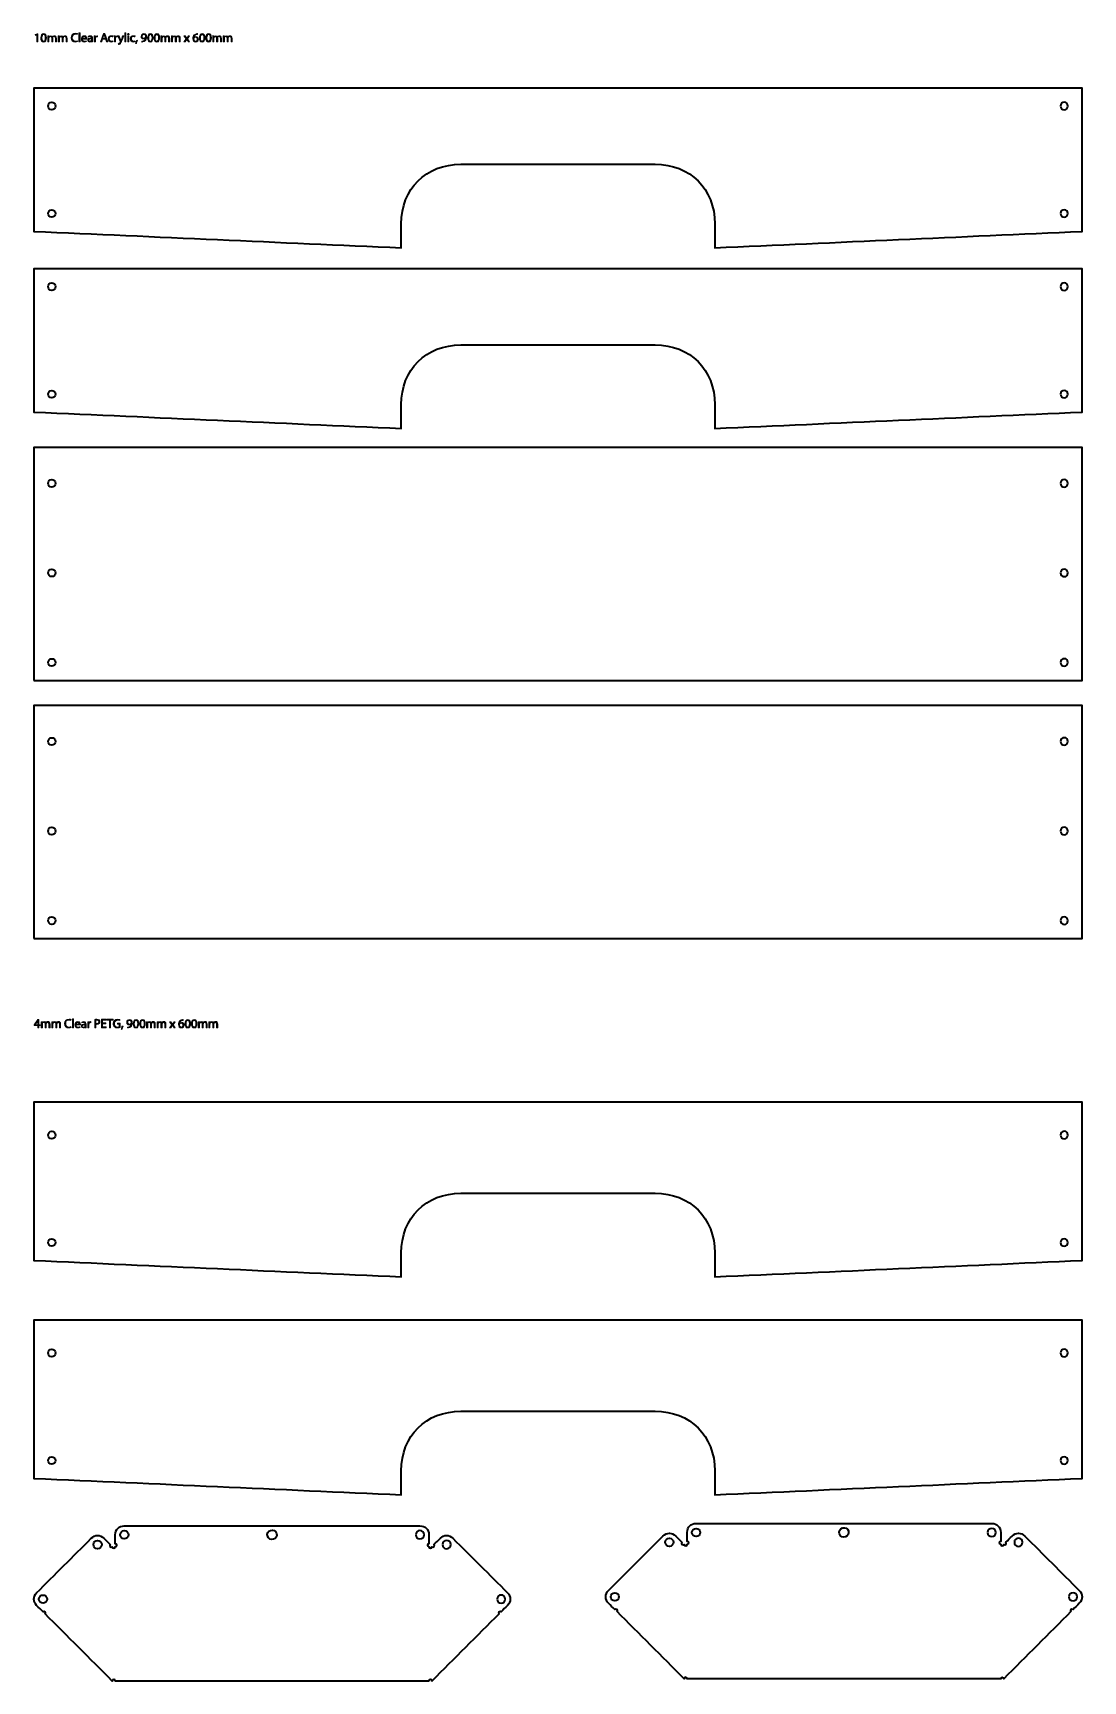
# Model space of a CAD drawing. Header units: inches. Extents: x 13 to 716, y -481 to 623.
import ezdxf

# ---------------------------------------------------------------- set-up
doc = ezdxf.new("R2010")
doc.units = ezdxf.units.IN
doc.header["$MEASUREMENT"] = 0
doc.layers.add('Layer 1', color=7, linetype='Continuous')

# ---------------------------------------------------------------- blocks, each defined once
blk = doc.blocks.new('block 2')
at = {"layer": 'Layer 1', "true_color": 0xffffff}
h = blk.add_hatch(color=7, dxfattribs=at)
h.dxf.hatch_style = 2
h.paths.add_polyline_path([(15.7, 621.5), (15.7, 621.5), (14.7, 621), (14.6, 621.6), (15.8, 622.2), (16.4, 622.2), (16.4, 616.7), (15.7, 616.7)])
h = blk.add_hatch(color=7, dxfattribs=at)
h.dxf.hatch_style = 2
edge = h.paths.add_edge_path()
edge.add_spline(control_points=[(22.1, 619.5), (22.1, 617.7), (21.4, 616.6), (20.2, 616.6), (19.1, 616.6), (18.3, 617.6), (18.3, 619.4), (18.3, 621.3), (19.1, 622.3), (20.3, 622.3), (21.4, 622.3), (22.1, 621.3), (22.1, 619.5)], knot_values=[0, 0, 0, 0, 1, 1, 1, 2, 2, 2, 3, 3, 3, 4, 4, 4, 4], degree=3, periodic=1)
edge = h.paths.add_edge_path()
edge.add_spline(control_points=[(19.1, 619.4), (19.1, 618), (19.5, 617.2), (20.2, 617.2), (21, 617.2), (21.3, 618.1), (21.3, 619.5), (21.3, 620.8), (21, 621.7), (20.2, 621.7), (19.6, 621.7), (19.1, 620.9), (19.1, 619.4)], knot_values=[0, 0, 0, 0, 1, 1, 1, 2, 2, 2, 3, 3, 3, 4, 4, 4, 4], degree=3, periodic=1)
h = blk.add_hatch(color=7, dxfattribs=at)
h.dxf.hatch_style = 2
edge = h.paths.add_edge_path()
edge.add_spline(control_points=[(23, 619.7), (23, 620.1), (23, 620.5), (23, 620.8), (23, 620.8), (23.6, 620.8), (23.6, 620.8), (23.6, 620.8), (23.6, 620.1), (23.6, 620.1), (23.6, 620.1), (23.7, 620.1), (23.7, 620.1), (23.9, 620.5), (24.3, 620.9), (25, 620.9), (25.5, 620.9), (25.9, 620.6), (26.1, 620.1), (26.1, 620.1), (26.1, 620.1), (26.1, 620.1), (26.3, 620.3), (26.4, 620.5), (26.6, 620.6), (26.8, 620.8), (27.1, 620.9), (27.5, 620.9), (28, 620.9), (28.8, 620.5), (28.8, 619.1), (28.8, 619.1), (28.8, 616.7), (28.8, 616.7), (28.8, 616.7), (28.1, 616.7), (28.1, 616.7), (28.1, 616.7), (28.1, 619), (28.1, 619), (28.1, 619.8), (27.8, 620.3), (27.2, 620.3), (26.8, 620.3), (26.5, 620), (26.3, 619.6), (26.3, 619.5), (26.3, 619.4), (26.3, 619.2), (26.3, 619.2), (26.3, 616.7), (26.3, 616.7), (26.3, 616.7), (25.6, 616.7), (25.6, 616.7), (25.6, 616.7), (25.6, 619.2), (25.6, 619.2), (25.6, 619.8), (25.3, 620.3), (24.7, 620.3), (24.2, 620.3), (23.9, 619.9), (23.8, 619.5), (23.7, 619.4), (23.7, 619.3), (23.7, 619.2), (23.7, 619.2), (23.7, 616.7), (23.7, 616.7), (23.7, 616.7), (23, 616.7), (23, 616.7), (23, 616.7), (23, 619.7), (23, 619.7)], knot_values=[0, 0, 0, 0, 1, 1, 1, 2, 2, 2, 3, 3, 3, 4, 4, 4, 5, 5, 5, 6, 6, 6, 7, 7, 7, 8, 8, 8, 9, 9, 9, 10, 10, 10, 11, 11, 11, 12, 12, 12, 13, 13, 13, 14, 14, 14, 15, 15, 15, 16, 16, 16, 17, 17, 17, 18, 18, 18, 19, 19, 19, 20, 20, 20, 21, 21, 21, 22, 22, 22, 23, 23, 23, 24, 24, 24, 25, 25, 25, 25], degree=3, periodic=1)
h = blk.add_hatch(color=7, dxfattribs=at)
h.dxf.hatch_style = 2
edge = h.paths.add_edge_path()
edge.add_spline(control_points=[(30, 619.7), (30, 620.1), (30, 620.5), (30, 620.8), (30, 620.8), (30.7, 620.8), (30.7, 620.8), (30.7, 620.8), (30.7, 620.1), (30.7, 620.1), (30.7, 620.1), (30.7, 620.1), (30.7, 620.1), (31, 620.5), (31.3, 620.9), (32, 620.9), (32.6, 620.9), (33, 620.6), (33.2, 620.1), (33.2, 620.1), (33.2, 620.1), (33.2, 620.1), (33.3, 620.3), (33.5, 620.5), (33.7, 620.6), (33.9, 620.8), (34.2, 620.9), (34.6, 620.9), (35.1, 620.9), (35.9, 620.5), (35.9, 619.1), (35.9, 619.1), (35.9, 616.7), (35.9, 616.7), (35.9, 616.7), (35.2, 616.7), (35.2, 616.7), (35.2, 616.7), (35.2, 619), (35.2, 619), (35.2, 619.8), (34.9, 620.3), (34.3, 620.3), (33.9, 620.3), (33.5, 620), (33.4, 619.6), (33.4, 619.5), (33.3, 619.4), (33.3, 619.2), (33.3, 619.2), (33.3, 616.7), (33.3, 616.7), (33.3, 616.7), (32.6, 616.7), (32.6, 616.7), (32.6, 616.7), (32.6, 619.2), (32.6, 619.2), (32.6, 619.8), (32.3, 620.3), (31.8, 620.3), (31.3, 620.3), (31, 619.9), (30.8, 619.5), (30.8, 619.4), (30.8, 619.3), (30.8, 619.2), (30.8, 619.2), (30.8, 616.7), (30.8, 616.7), (30.8, 616.7), (30, 616.7), (30, 616.7), (30, 616.7), (30, 619.7), (30, 619.7)], knot_values=[0, 0, 0, 0, 1, 1, 1, 2, 2, 2, 3, 3, 3, 4, 4, 4, 5, 5, 5, 6, 6, 6, 7, 7, 7, 8, 8, 8, 9, 9, 9, 10, 10, 10, 11, 11, 11, 12, 12, 12, 13, 13, 13, 14, 14, 14, 15, 15, 15, 16, 16, 16, 17, 17, 17, 18, 18, 18, 19, 19, 19, 20, 20, 20, 21, 21, 21, 22, 22, 22, 23, 23, 23, 24, 24, 24, 25, 25, 25, 25], degree=3, periodic=1)
h = blk.add_hatch(color=7, dxfattribs=at)
h.dxf.hatch_style = 2
edge = h.paths.add_edge_path()
edge.add_spline(control_points=[(42.9, 616.9), (42.6, 616.8), (42.1, 616.6), (41.4, 616.6), (39.8, 616.6), (38.6, 617.6), (38.6, 619.5), (38.6, 621.3), (39.8, 622.5), (41.6, 622.5), (42.3, 622.5), (42.7, 622.4), (42.9, 622.3), (42.9, 622.3), (42.7, 621.7), (42.7, 621.7), (42.5, 621.8), (42.1, 621.9), (41.6, 621.9), (40.3, 621.9), (39.4, 621), (39.4, 619.5), (39.4, 618.1), (40.2, 617.2), (41.6, 617.2), (42, 617.2), (42.5, 617.3), (42.8, 617.5), (42.8, 617.5), (42.9, 616.9), (42.9, 616.9)], knot_values=[0, 0, 0, 0, 1, 1, 1, 2, 2, 2, 3, 3, 3, 4, 4, 4, 5, 5, 5, 6, 6, 6, 7, 7, 7, 8, 8, 8, 9, 9, 9, 10, 10, 10, 10], degree=3, periodic=1)
h = blk.add_hatch(color=7, dxfattribs=at)
h.dxf.hatch_style = 2
h.paths.add_polyline_path([(43.8, 622.7), (44.6, 622.7), (44.6, 616.7), (43.8, 616.7)])
h = blk.add_hatch(color=7, dxfattribs=at)
h.dxf.hatch_style = 2
edge = h.paths.add_edge_path()
edge.add_spline(control_points=[(46.2, 618.6), (46.2, 617.6), (46.9, 617.2), (47.6, 617.2), (48.2, 617.2), (48.5, 617.3), (48.8, 617.4), (48.8, 617.4), (48.9, 616.9), (48.9, 616.9), (48.6, 616.8), (48.2, 616.6), (47.5, 616.6), (46.3, 616.6), (45.5, 617.5), (45.5, 618.7), (45.5, 619.9), (46.2, 620.9), (47.4, 620.9), (48.8, 620.9), (49.1, 619.7), (49.1, 619), (49.1, 618.8), (49.1, 618.7), (49.1, 618.6), (49.1, 618.6), (46.2, 618.6), (46.2, 618.6)], knot_values=[0, 0, 0, 0, 1, 1, 1, 2, 2, 2, 3, 3, 3, 4, 4, 4, 5, 5, 5, 6, 6, 6, 7, 7, 7, 8, 8, 8, 9, 9, 9, 9], degree=3, periodic=1)
edge = h.paths.add_edge_path()
edge.add_spline(control_points=[(48.4, 619.2), (48.4, 619.6), (48.2, 620.4), (47.4, 620.4), (46.6, 620.4), (46.3, 619.7), (46.2, 619.2), (46.2, 619.2), (48.4, 619.2), (48.4, 619.2)], knot_values=[0, 0, 0, 0, 1, 1, 1, 2, 2, 2, 3, 3, 3, 3], degree=3, periodic=1)
h = blk.add_hatch(color=7, dxfattribs=at)
h.dxf.hatch_style = 2
edge = h.paths.add_edge_path()
edge.add_spline(control_points=[(52.9, 617.7), (52.9, 617.3), (53, 617), (53, 616.7), (53, 616.7), (52.3, 616.7), (52.3, 616.7), (52.3, 616.7), (52.3, 617.2), (52.3, 617.2), (52.3, 617.2), (52.2, 617.2), (52.2, 617.2), (52, 616.9), (51.6, 616.6), (51, 616.6), (50.2, 616.6), (49.7, 617.2), (49.7, 617.8), (49.7, 618.8), (50.6, 619.3), (52.2, 619.3), (52.2, 619.3), (52.2, 619.4), (52.2, 619.4), (52.2, 619.7), (52.1, 620.4), (51.3, 620.3), (50.9, 620.3), (50.5, 620.2), (50.2, 620), (50.2, 620), (50, 620.5), (50, 620.5), (50.4, 620.8), (50.9, 620.9), (51.4, 620.9), (52.6, 620.9), (52.9, 620), (52.9, 619.2), (52.9, 619.2), (52.9, 617.7), (52.9, 617.7)], knot_values=[0, 0, 0, 0, 1, 1, 1, 2, 2, 2, 3, 3, 3, 4, 4, 4, 5, 5, 5, 6, 6, 6, 7, 7, 7, 8, 8, 8, 9, 9, 9, 10, 10, 10, 11, 11, 11, 12, 12, 12, 13, 13, 13, 14, 14, 14, 14], degree=3, periodic=1)
edge = h.paths.add_edge_path()
edge.add_spline(control_points=[(52.2, 618.8), (51.4, 618.8), (50.5, 618.7), (50.5, 617.9), (50.5, 617.4), (50.8, 617.2), (51.2, 617.2), (51.7, 617.2), (52.1, 617.5), (52.2, 617.9), (52.2, 617.9), (52.2, 618), (52.2, 618.1), (52.2, 618.1), (52.2, 618.8), (52.2, 618.8)], knot_values=[0, 0, 0, 0, 1, 1, 1, 2, 2, 2, 3, 3, 3, 4, 4, 4, 5, 5, 5, 5], degree=3, periodic=1)
h = blk.add_hatch(color=7, dxfattribs=at)
h.dxf.hatch_style = 2
edge = h.paths.add_edge_path()
edge.add_spline(control_points=[(54.1, 619.5), (54.1, 620), (54.1, 620.4), (54.1, 620.8), (54.1, 620.8), (54.8, 620.8), (54.8, 620.8), (54.8, 620.8), (54.8, 620), (54.8, 620), (54.8, 620), (54.8, 620), (54.8, 620), (55, 620.5), (55.5, 620.9), (56, 620.9), (56, 620.9), (56.1, 620.9), (56.2, 620.9), (56.2, 620.9), (56.2, 620.2), (56.2, 620.2), (56.1, 620.2), (56, 620.2), (55.9, 620.2), (55.4, 620.2), (55, 619.8), (54.9, 619.2), (54.9, 619.1), (54.9, 619), (54.9, 618.9), (54.9, 618.9), (54.9, 616.7), (54.9, 616.7), (54.9, 616.7), (54.1, 616.7), (54.1, 616.7), (54.1, 616.7), (54.1, 619.5), (54.1, 619.5)], knot_values=[0, 0, 0, 0, 1, 1, 1, 2, 2, 2, 3, 3, 3, 4, 4, 4, 5, 5, 5, 6, 6, 6, 7, 7, 7, 8, 8, 8, 9, 9, 9, 10, 10, 10, 11, 11, 11, 12, 12, 12, 13, 13, 13, 13], degree=3, periodic=1)
h = blk.add_hatch(color=7, dxfattribs=at)
h.dxf.hatch_style = 2
h.paths.add_polyline_path([(59.6, 618.5), (59.1, 616.7), (58.3, 616.7), (60.2, 622.4), (61.1, 622.4), (63.1, 616.7), (62.3, 616.7), (61.7, 618.5)])
edge = h.paths.add_edge_path()
edge.add_spline(control_points=[(61.5, 619.1), (61.5, 619.1), (61, 620.7), (61, 620.7), (60.8, 621.1), (60.7, 621.4), (60.7, 621.8), (60.7, 621.8), (60.6, 621.8), (60.6, 621.8), (60.6, 621.4), (60.5, 621.1), (60.4, 620.7), (60.4, 620.7), (59.8, 619.1), (59.8, 619.1), (59.8, 619.1), (61.5, 619.1), (61.5, 619.1)], knot_values=[0, 0, 0, 0, 1, 1, 1, 2, 2, 2, 3, 3, 3, 4, 4, 4, 5, 5, 5, 6, 6, 6, 6], degree=3, periodic=1)
h = blk.add_hatch(color=7, dxfattribs=at)
h.dxf.hatch_style = 2
edge = h.paths.add_edge_path()
edge.add_spline(control_points=[(66.7, 616.9), (66.5, 616.8), (66.1, 616.6), (65.5, 616.6), (64.3, 616.6), (63.5, 617.5), (63.5, 618.7), (63.5, 620), (64.3, 620.9), (65.7, 620.9), (66.1, 620.9), (66.5, 620.8), (66.7, 620.7), (66.7, 620.7), (66.5, 620.1), (66.5, 620.1), (66.4, 620.2), (66.1, 620.3), (65.7, 620.3), (64.7, 620.3), (64.2, 619.6), (64.2, 618.8), (64.2, 617.8), (64.8, 617.2), (65.7, 617.2), (66.1, 617.2), (66.4, 617.3), (66.6, 617.4), (66.6, 617.4), (66.7, 616.9), (66.7, 616.9)], knot_values=[0, 0, 0, 0, 1, 1, 1, 2, 2, 2, 3, 3, 3, 4, 4, 4, 5, 5, 5, 6, 6, 6, 7, 7, 7, 8, 8, 8, 9, 9, 9, 10, 10, 10, 10], degree=3, periodic=1)
h = blk.add_hatch(color=7, dxfattribs=at)
h.dxf.hatch_style = 2
edge = h.paths.add_edge_path()
edge.add_spline(control_points=[(67.6, 619.5), (67.6, 620), (67.6, 620.4), (67.5, 620.8), (67.5, 620.8), (68.2, 620.8), (68.2, 620.8), (68.2, 620.8), (68.2, 620), (68.2, 620), (68.2, 620), (68.2, 620), (68.2, 620), (68.4, 620.5), (68.9, 620.9), (69.4, 620.9), (69.5, 620.9), (69.5, 620.9), (69.6, 620.9), (69.6, 620.9), (69.6, 620.2), (69.6, 620.2), (69.5, 620.2), (69.4, 620.2), (69.3, 620.2), (68.8, 620.2), (68.4, 619.8), (68.3, 619.2), (68.3, 619.1), (68.3, 619), (68.3, 618.9), (68.3, 618.9), (68.3, 616.7), (68.3, 616.7), (68.3, 616.7), (67.6, 616.7), (67.6, 616.7), (67.6, 616.7), (67.6, 619.5), (67.6, 619.5)], knot_values=[0, 0, 0, 0, 1, 1, 1, 2, 2, 2, 3, 3, 3, 4, 4, 4, 5, 5, 5, 6, 6, 6, 7, 7, 7, 8, 8, 8, 9, 9, 9, 10, 10, 10, 11, 11, 11, 12, 12, 12, 13, 13, 13, 13], degree=3, periodic=1)
h = blk.add_hatch(color=7, dxfattribs=at)
h.dxf.hatch_style = 2
edge = h.paths.add_edge_path()
edge.add_spline(control_points=[(70.8, 620.8), (70.8, 620.8), (71.7, 618.4), (71.7, 618.4), (71.8, 618.1), (71.9, 617.8), (72, 617.6), (72, 617.6), (72, 617.6), (72, 617.6), (72.1, 617.8), (72.2, 618.1), (72.3, 618.4), (72.3, 618.4), (73.1, 620.8), (73.1, 620.8), (73.1, 620.8), (73.9, 620.8), (73.9, 620.8), (73.9, 620.8), (72.7, 617.9), (72.7, 617.9), (72.2, 616.5), (71.8, 615.8), (71.3, 615.3), (71, 615), (70.6, 614.9), (70.4, 614.9), (70.4, 614.9), (70.2, 615.5), (70.2, 615.5), (70.4, 615.5), (70.7, 615.6), (70.9, 615.8), (71.1, 616), (71.3, 616.3), (71.5, 616.7), (71.6, 616.7), (71.6, 616.8), (71.6, 616.8), (71.6, 616.9), (71.6, 616.9), (71.5, 617), (71.5, 617), (70, 620.8), (70, 620.8), (70, 620.8), (70.8, 620.8), (70.8, 620.8)], knot_values=[0, 0, 0, 0, 1, 1, 1, 2, 2, 2, 3, 3, 3, 4, 4, 4, 5, 5, 5, 6, 6, 6, 7, 7, 7, 8, 8, 8, 9, 9, 9, 10, 10, 10, 11, 11, 11, 12, 12, 12, 13, 13, 13, 14, 14, 14, 15, 15, 15, 16, 16, 16, 16], degree=3, periodic=1)
h = blk.add_hatch(color=7, dxfattribs=at)
h.dxf.hatch_style = 2
h.paths.add_polyline_path([(74.5, 622.7), (75.3, 622.7), (75.3, 616.7), (74.5, 616.7)])
h = blk.add_hatch(color=7, dxfattribs=at)
h.dxf.hatch_style = 2
edge = h.paths.add_edge_path()
edge.add_spline(control_points=[(77.4, 622), (77.4, 621.7), (77.2, 621.5), (76.9, 621.5), (76.6, 621.5), (76.4, 621.7), (76.4, 622), (76.4, 622.2), (76.6, 622.4), (76.9, 622.4), (77.2, 622.4), (77.4, 622.2), (77.4, 622)], knot_values=[0, 0, 0, 0, 1, 1, 1, 2, 2, 2, 3, 3, 3, 4, 4, 4, 4], degree=3, periodic=1)
h.paths.add_polyline_path([(76.5, 616.7), (76.5, 620.8), (77.3, 620.8), (77.3, 616.7)])
h = blk.add_hatch(color=7, dxfattribs=at)
h.dxf.hatch_style = 2
edge = h.paths.add_edge_path()
edge.add_spline(control_points=[(81.4, 616.9), (81.2, 616.8), (80.8, 616.6), (80.3, 616.6), (79, 616.6), (78.2, 617.5), (78.2, 618.7), (78.2, 620), (79.1, 620.9), (80.4, 620.9), (80.9, 620.9), (81.3, 620.8), (81.5, 620.7), (81.5, 620.7), (81.3, 620.1), (81.3, 620.1), (81.1, 620.2), (80.8, 620.3), (80.4, 620.3), (79.5, 620.3), (79, 619.6), (79, 618.8), (79, 617.8), (79.6, 617.2), (80.4, 617.2), (80.8, 617.2), (81.1, 617.3), (81.3, 617.4), (81.3, 617.4), (81.4, 616.9), (81.4, 616.9)], knot_values=[0, 0, 0, 0, 1, 1, 1, 2, 2, 2, 3, 3, 3, 4, 4, 4, 5, 5, 5, 6, 6, 6, 7, 7, 7, 8, 8, 8, 9, 9, 9, 10, 10, 10, 10], degree=3, periodic=1)
h = blk.add_hatch(color=7, dxfattribs=at)
h.dxf.hatch_style = 2
edge = h.paths.add_edge_path()
edge.add_spline(control_points=[(86, 617.2), (86.1, 617.2), (86.3, 617.2), (86.6, 617.3), (87, 617.3), (87.4, 617.5), (87.7, 617.8), (88.1, 618.1), (88.3, 618.6), (88.5, 619.3), (88.5, 619.3), (88.4, 619.3), (88.4, 619.3), (88.1, 618.9), (87.7, 618.7), (87.1, 618.7), (86.1, 618.7), (85.5, 619.4), (85.5, 620.4), (85.5, 621.4), (86.3, 622.3), (87.4, 622.3), (88.5, 622.3), (89.2, 621.4), (89.2, 620), (89.2, 618.8), (88.8, 617.9), (88.3, 617.4), (87.8, 617), (87.2, 616.7), (86.7, 616.7), (86.4, 616.6), (86.1, 616.6), (86, 616.6), (86, 616.6), (86, 617.2), (86, 617.2)], knot_values=[0, 0, 0, 0, 1, 1, 1, 2, 2, 2, 3, 3, 3, 4, 4, 4, 5, 5, 5, 6, 6, 6, 7, 7, 7, 8, 8, 8, 9, 9, 9, 10, 10, 10, 11, 11, 11, 12, 12, 12, 12], degree=3, periodic=1)
edge = h.paths.add_edge_path()
edge.add_spline(control_points=[(86.2, 620.4), (86.2, 619.7), (86.7, 619.2), (87.3, 619.2), (87.8, 619.2), (88.2, 619.5), (88.4, 619.8), (88.4, 619.9), (88.5, 620), (88.5, 620.1), (88.5, 621), (88.1, 621.7), (87.3, 621.7), (86.7, 621.7), (86.2, 621.2), (86.2, 620.4)], knot_values=[0, 0, 0, 0, 1, 1, 1, 2, 2, 2, 3, 3, 3, 4, 4, 4, 5, 5, 5, 5], degree=3, periodic=1)
h = blk.add_hatch(color=7, dxfattribs=at)
h.dxf.hatch_style = 2
edge = h.paths.add_edge_path()
edge.add_spline(control_points=[(93.5, 619.5), (93.5, 617.7), (92.8, 616.6), (91.6, 616.6), (90.6, 616.6), (89.8, 617.6), (89.8, 619.4), (89.8, 621.3), (90.6, 622.3), (91.7, 622.3), (92.9, 622.3), (93.5, 621.3), (93.5, 619.5)], knot_values=[0, 0, 0, 0, 1, 1, 1, 2, 2, 2, 3, 3, 3, 4, 4, 4, 4], degree=3, periodic=1)
edge = h.paths.add_edge_path()
edge.add_spline(control_points=[(90.6, 619.4), (90.6, 618), (91, 617.2), (91.7, 617.2), (92.4, 617.2), (92.8, 618.1), (92.8, 619.5), (92.8, 620.8), (92.5, 621.7), (91.7, 621.7), (91, 621.7), (90.6, 620.9), (90.6, 619.4)], knot_values=[0, 0, 0, 0, 1, 1, 1, 2, 2, 2, 3, 3, 3, 4, 4, 4, 4], degree=3, periodic=1)
h = blk.add_hatch(color=7, dxfattribs=at)
h.dxf.hatch_style = 2
edge = h.paths.add_edge_path()
edge.add_spline(control_points=[(97.9, 619.5), (97.9, 617.7), (97.2, 616.6), (96, 616.6), (94.9, 616.6), (94.2, 617.6), (94.1, 619.4), (94.1, 621.3), (95, 622.3), (96.1, 622.3), (97.2, 622.3), (97.9, 621.3), (97.9, 619.5)], knot_values=[0, 0, 0, 0, 1, 1, 1, 2, 2, 2, 3, 3, 3, 4, 4, 4, 4], degree=3, periodic=1)
edge = h.paths.add_edge_path()
edge.add_spline(control_points=[(94.9, 619.4), (94.9, 618), (95.3, 617.2), (96, 617.2), (96.8, 617.2), (97.1, 618.1), (97.1, 619.5), (97.1, 620.8), (96.8, 621.7), (96, 621.7), (95.4, 621.7), (94.9, 620.9), (94.9, 619.4)], knot_values=[0, 0, 0, 0, 1, 1, 1, 2, 2, 2, 3, 3, 3, 4, 4, 4, 4], degree=3, periodic=1)
h = blk.add_hatch(color=7, dxfattribs=at)
h.dxf.hatch_style = 2
edge = h.paths.add_edge_path()
edge.add_spline(control_points=[(98.8, 619.7), (98.8, 620.1), (98.8, 620.5), (98.8, 620.8), (98.8, 620.8), (99.4, 620.8), (99.4, 620.8), (99.4, 620.8), (99.5, 620.1), (99.5, 620.1), (99.5, 620.1), (99.5, 620.1), (99.5, 620.1), (99.7, 620.5), (100.1, 620.9), (100.8, 620.9), (101.3, 620.9), (101.8, 620.6), (101.9, 620.1), (101.9, 620.1), (101.9, 620.1), (101.9, 620.1), (102.1, 620.3), (102.2, 620.5), (102.4, 620.6), (102.7, 620.8), (102.9, 620.9), (103.3, 620.9), (103.9, 620.9), (104.7, 620.5), (104.7, 619.1), (104.7, 619.1), (104.7, 616.7), (104.7, 616.7), (104.7, 616.7), (103.9, 616.7), (103.9, 616.7), (103.9, 616.7), (103.9, 619), (103.9, 619), (103.9, 619.8), (103.6, 620.3), (103, 620.3), (102.6, 620.3), (102.3, 620), (102.2, 619.6), (102.1, 619.5), (102.1, 619.4), (102.1, 619.2), (102.1, 619.2), (102.1, 616.7), (102.1, 616.7), (102.1, 616.7), (101.4, 616.7), (101.4, 616.7), (101.4, 616.7), (101.4, 619.2), (101.4, 619.2), (101.4, 619.8), (101.1, 620.3), (100.5, 620.3), (100.1, 620.3), (99.7, 619.9), (99.6, 619.5), (99.6, 619.4), (99.5, 619.3), (99.5, 619.2), (99.5, 619.2), (99.5, 616.7), (99.5, 616.7), (99.5, 616.7), (98.8, 616.7), (98.8, 616.7), (98.8, 616.7), (98.8, 619.7), (98.8, 619.7)], knot_values=[0, 0, 0, 0, 1, 1, 1, 2, 2, 2, 3, 3, 3, 4, 4, 4, 5, 5, 5, 6, 6, 6, 7, 7, 7, 8, 8, 8, 9, 9, 9, 10, 10, 10, 11, 11, 11, 12, 12, 12, 13, 13, 13, 14, 14, 14, 15, 15, 15, 16, 16, 16, 17, 17, 17, 18, 18, 18, 19, 19, 19, 20, 20, 20, 21, 21, 21, 22, 22, 22, 23, 23, 23, 24, 24, 24, 25, 25, 25, 25], degree=3, periodic=1)
h = blk.add_hatch(color=7, dxfattribs=at)
h.dxf.hatch_style = 2
edge = h.paths.add_edge_path()
edge.add_spline(control_points=[(105.9, 619.7), (105.9, 620.1), (105.8, 620.5), (105.8, 620.8), (105.8, 620.8), (106.5, 620.8), (106.5, 620.8), (106.5, 620.8), (106.5, 620.1), (106.5, 620.1), (106.5, 620.1), (106.5, 620.1), (106.5, 620.1), (106.8, 620.5), (107.2, 620.9), (107.8, 620.9), (108.4, 620.9), (108.8, 620.6), (109, 620.1), (109, 620.1), (109, 620.1), (109, 620.1), (109.1, 620.3), (109.3, 620.5), (109.5, 620.6), (109.7, 620.8), (110, 620.9), (110.4, 620.9), (110.9, 620.9), (111.7, 620.5), (111.7, 619.1), (111.7, 619.1), (111.7, 616.7), (111.7, 616.7), (111.7, 616.7), (111, 616.7), (111, 616.7), (111, 616.7), (111, 619), (111, 619), (111, 619.8), (110.7, 620.3), (110.1, 620.3), (109.7, 620.3), (109.4, 620), (109.2, 619.6), (109.2, 619.5), (109.2, 619.4), (109.2, 619.2), (109.2, 619.2), (109.2, 616.7), (109.2, 616.7), (109.2, 616.7), (108.4, 616.7), (108.4, 616.7), (108.4, 616.7), (108.4, 619.2), (108.4, 619.2), (108.4, 619.8), (108.1, 620.3), (107.6, 620.3), (107.1, 620.3), (106.8, 619.9), (106.7, 619.5), (106.6, 619.4), (106.6, 619.3), (106.6, 619.2), (106.6, 619.2), (106.6, 616.7), (106.6, 616.7), (106.6, 616.7), (105.9, 616.7), (105.9, 616.7), (105.9, 616.7), (105.9, 619.7), (105.9, 619.7)], knot_values=[0, 0, 0, 0, 1, 1, 1, 2, 2, 2, 3, 3, 3, 4, 4, 4, 5, 5, 5, 6, 6, 6, 7, 7, 7, 8, 8, 8, 9, 9, 9, 10, 10, 10, 11, 11, 11, 12, 12, 12, 13, 13, 13, 14, 14, 14, 15, 15, 15, 16, 16, 16, 17, 17, 17, 18, 18, 18, 19, 19, 19, 20, 20, 20, 21, 21, 21, 22, 22, 22, 23, 23, 23, 24, 24, 24, 25, 25, 25, 25], degree=3, periodic=1)
h = blk.add_hatch(color=7, dxfattribs=at)
h.dxf.hatch_style = 2
edge = h.paths.add_edge_path()
edge.add_spline(control_points=[(115.1, 620.8), (115.1, 620.8), (115.7, 619.9), (115.7, 619.9), (115.8, 619.7), (115.9, 619.5), (116.1, 619.3), (116.1, 619.3), (116.1, 619.3), (116.1, 619.3), (116.2, 619.5), (116.4, 619.7), (116.5, 619.9), (116.5, 619.9), (117.1, 620.8), (117.1, 620.8), (117.1, 620.8), (117.9, 620.8), (117.9, 620.8), (117.9, 620.8), (116.5, 618.8), (116.5, 618.8), (116.5, 618.8), (117.9, 616.7), (117.9, 616.7), (117.9, 616.7), (117.1, 616.7), (117.1, 616.7), (117.1, 616.7), (116.5, 617.6), (116.5, 617.6), (116.3, 617.9), (116.2, 618.1), (116, 618.3), (116, 618.3), (116, 618.3), (116, 618.3), (115.9, 618.1), (115.7, 617.9), (115.6, 617.6), (115.6, 617.6), (115, 616.7), (115, 616.7), (115, 616.7), (114.2, 616.7), (114.2, 616.7), (114.2, 616.7), (115.6, 618.8), (115.6, 618.8), (115.6, 618.8), (114.2, 620.8), (114.2, 620.8), (114.2, 620.8), (115.1, 620.8), (115.1, 620.8)], knot_values=[0, 0, 0, 0, 1, 1, 1, 2, 2, 2, 3, 3, 3, 4, 4, 4, 5, 5, 5, 6, 6, 6, 7, 7, 7, 8, 8, 8, 9, 9, 9, 10, 10, 10, 11, 11, 11, 12, 12, 12, 13, 13, 13, 14, 14, 14, 15, 15, 15, 16, 16, 16, 17, 17, 17, 18, 18, 18, 18], degree=3, periodic=1)
h = blk.add_hatch(color=7, dxfattribs=at)
h.dxf.hatch_style = 2
edge = h.paths.add_edge_path()
edge.add_spline(control_points=[(123.3, 621.7), (123.2, 621.7), (123, 621.7), (122.8, 621.6), (121.6, 621.5), (121, 620.6), (120.9, 619.7), (120.9, 619.7), (120.9, 619.7), (120.9, 619.7), (121.1, 620.1), (121.6, 620.3), (122.2, 620.3), (123.2, 620.3), (123.9, 619.6), (123.9, 618.6), (123.9, 617.6), (123.2, 616.6), (122, 616.6), (120.9, 616.6), (120.1, 617.5), (120.1, 619), (120.1, 620), (120.5, 620.9), (121, 621.4), (121.5, 621.9), (122.1, 622.2), (122.8, 622.3), (123, 622.3), (123.2, 622.3), (123.3, 622.3), (123.3, 622.3), (123.3, 621.7), (123.3, 621.7)], knot_values=[0, 0, 0, 0, 1, 1, 1, 2, 2, 2, 3, 3, 3, 4, 4, 4, 5, 5, 5, 6, 6, 6, 7, 7, 7, 8, 8, 8, 9, 9, 9, 10, 10, 10, 11, 11, 11, 11], degree=3, periodic=1)
edge = h.paths.add_edge_path()
edge.add_spline(control_points=[(123.1, 618.5), (123.1, 619.3), (122.7, 619.8), (122, 619.8), (121.5, 619.8), (121.1, 619.5), (120.9, 619.1), (120.9, 619), (120.8, 618.9), (120.8, 618.8), (120.9, 617.9), (121.3, 617.2), (122.1, 617.2), (122.7, 617.2), (123.1, 617.7), (123.1, 618.5)], knot_values=[0, 0, 0, 0, 1, 1, 1, 2, 2, 2, 3, 3, 3, 4, 4, 4, 5, 5, 5, 5], degree=3, periodic=1)
h = blk.add_hatch(color=7, dxfattribs=at)
h.dxf.hatch_style = 2
edge = h.paths.add_edge_path()
edge.add_spline(control_points=[(128.2, 619.5), (128.2, 617.7), (127.5, 616.6), (126.3, 616.6), (125.2, 616.6), (124.5, 617.6), (124.5, 619.4), (124.5, 621.3), (125.3, 622.3), (126.4, 622.3), (127.5, 622.3), (128.2, 621.3), (128.2, 619.5)], knot_values=[0, 0, 0, 0, 1, 1, 1, 2, 2, 2, 3, 3, 3, 4, 4, 4, 4], degree=3, periodic=1)
edge = h.paths.add_edge_path()
edge.add_spline(control_points=[(125.2, 619.4), (125.2, 618), (125.7, 617.2), (126.3, 617.2), (127.1, 617.2), (127.5, 618.1), (127.5, 619.5), (127.5, 620.8), (127.1, 621.7), (126.3, 621.7), (125.7, 621.7), (125.2, 620.9), (125.2, 619.4)], knot_values=[0, 0, 0, 0, 1, 1, 1, 2, 2, 2, 3, 3, 3, 4, 4, 4, 4], degree=3, periodic=1)
h = blk.add_hatch(color=7, dxfattribs=at)
h.dxf.hatch_style = 2
edge = h.paths.add_edge_path()
edge.add_spline(control_points=[(132.6, 619.5), (132.6, 617.7), (131.9, 616.6), (130.6, 616.6), (129.6, 616.6), (128.8, 617.6), (128.8, 619.4), (128.8, 621.3), (129.6, 622.3), (130.7, 622.3), (131.9, 622.3), (132.6, 621.3), (132.6, 619.5)], knot_values=[0, 0, 0, 0, 1, 1, 1, 2, 2, 2, 3, 3, 3, 4, 4, 4, 4], degree=3, periodic=1)
edge = h.paths.add_edge_path()
edge.add_spline(control_points=[(129.6, 619.4), (129.6, 618), (130, 617.2), (130.7, 617.2), (131.4, 617.2), (131.8, 618.1), (131.8, 619.5), (131.8, 620.8), (131.5, 621.7), (130.7, 621.7), (130, 621.7), (129.6, 620.9), (129.6, 619.4)], knot_values=[0, 0, 0, 0, 1, 1, 1, 2, 2, 2, 3, 3, 3, 4, 4, 4, 4], degree=3, periodic=1)
h = blk.add_hatch(color=7, dxfattribs=at)
h.dxf.hatch_style = 2
edge = h.paths.add_edge_path()
edge.add_spline(control_points=[(133.5, 619.7), (133.5, 620.1), (133.4, 620.5), (133.4, 620.8), (133.4, 620.8), (134.1, 620.8), (134.1, 620.8), (134.1, 620.8), (134.1, 620.1), (134.1, 620.1), (134.1, 620.1), (134.1, 620.1), (134.1, 620.1), (134.4, 620.5), (134.8, 620.9), (135.4, 620.9), (136, 620.9), (136.4, 620.6), (136.6, 620.1), (136.6, 620.1), (136.6, 620.1), (136.6, 620.1), (136.7, 620.3), (136.9, 620.5), (137.1, 620.6), (137.3, 620.8), (137.6, 620.9), (138, 620.9), (138.5, 620.9), (139.3, 620.5), (139.3, 619.1), (139.3, 619.1), (139.3, 616.7), (139.3, 616.7), (139.3, 616.7), (138.6, 616.7), (138.6, 616.7), (138.6, 616.7), (138.6, 619), (138.6, 619), (138.6, 619.8), (138.3, 620.3), (137.7, 620.3), (137.3, 620.3), (137, 620), (136.8, 619.6), (136.8, 619.5), (136.8, 619.4), (136.8, 619.2), (136.8, 619.2), (136.8, 616.7), (136.8, 616.7), (136.8, 616.7), (136, 616.7), (136, 616.7), (136, 616.7), (136, 619.2), (136, 619.2), (136, 619.8), (135.7, 620.3), (135.2, 620.3), (134.7, 620.3), (134.4, 619.9), (134.3, 619.5), (134.2, 619.4), (134.2, 619.3), (134.2, 619.2), (134.2, 619.2), (134.2, 616.7), (134.2, 616.7), (134.2, 616.7), (133.5, 616.7), (133.5, 616.7), (133.5, 616.7), (133.5, 619.7), (133.5, 619.7)], knot_values=[0, 0, 0, 0, 1, 1, 1, 2, 2, 2, 3, 3, 3, 4, 4, 4, 5, 5, 5, 6, 6, 6, 7, 7, 7, 8, 8, 8, 9, 9, 9, 10, 10, 10, 11, 11, 11, 12, 12, 12, 13, 13, 13, 14, 14, 14, 15, 15, 15, 16, 16, 16, 17, 17, 17, 18, 18, 18, 19, 19, 19, 20, 20, 20, 21, 21, 21, 22, 22, 22, 23, 23, 23, 24, 24, 24, 25, 25, 25, 25], degree=3, periodic=1)
h = blk.add_hatch(color=7, dxfattribs=at)
h.dxf.hatch_style = 2
edge = h.paths.add_edge_path()
edge.add_spline(control_points=[(140.5, 619.7), (140.5, 620.1), (140.5, 620.5), (140.5, 620.8), (140.5, 620.8), (141.1, 620.8), (141.1, 620.8), (141.1, 620.8), (141.2, 620.1), (141.2, 620.1), (141.2, 620.1), (141.2, 620.1), (141.2, 620.1), (141.4, 620.5), (141.8, 620.9), (142.5, 620.9), (143.1, 620.9), (143.5, 620.6), (143.7, 620.1), (143.7, 620.1), (143.7, 620.1), (143.7, 620.1), (143.8, 620.3), (144, 620.5), (144.1, 620.6), (144.4, 620.8), (144.6, 620.9), (145, 620.9), (145.6, 620.9), (146.4, 620.5), (146.4, 619.1), (146.4, 619.1), (146.4, 616.7), (146.4, 616.7), (146.4, 616.7), (145.7, 616.7), (145.7, 616.7), (145.7, 616.7), (145.7, 619), (145.7, 619), (145.7, 619.8), (145.4, 620.3), (144.8, 620.3), (144.3, 620.3), (144, 620), (143.9, 619.6), (143.8, 619.5), (143.8, 619.4), (143.8, 619.2), (143.8, 619.2), (143.8, 616.7), (143.8, 616.7), (143.8, 616.7), (143.1, 616.7), (143.1, 616.7), (143.1, 616.7), (143.1, 619.2), (143.1, 619.2), (143.1, 619.8), (142.8, 620.3), (142.2, 620.3), (141.8, 620.3), (141.4, 619.9), (141.3, 619.5), (141.3, 619.4), (141.3, 619.3), (141.3, 619.2), (141.3, 619.2), (141.3, 616.7), (141.3, 616.7), (141.3, 616.7), (140.5, 616.7), (140.5, 616.7), (140.5, 616.7), (140.5, 619.7), (140.5, 619.7)], knot_values=[0, 0, 0, 0, 1, 1, 1, 2, 2, 2, 3, 3, 3, 4, 4, 4, 5, 5, 5, 6, 6, 6, 7, 7, 7, 8, 8, 8, 9, 9, 9, 10, 10, 10, 11, 11, 11, 12, 12, 12, 13, 13, 13, 14, 14, 14, 15, 15, 15, 16, 16, 16, 17, 17, 17, 18, 18, 18, 19, 19, 19, 20, 20, 20, 21, 21, 21, 22, 22, 22, 23, 23, 23, 24, 24, 24, 25, 25, 25, 25], degree=3, periodic=1)
h = blk.add_hatch(color=7, dxfattribs=at)
h.dxf.hatch_style = 2
edge = h.paths.add_edge_path()
edge.add_spline(control_points=[(81.7, 615.7), (81.9, 616.2), (82.2, 617.1), (82.3, 617.7), (82.3, 617.7), (83.1, 617.8), (83.1, 617.8), (82.9, 617.1), (82.5, 616.1), (82.3, 615.7), (82.3, 615.7), (81.7, 615.7), (81.7, 615.7)], knot_values=[0, 0, 0, 0, 1, 1, 1, 2, 2, 2, 3, 3, 3, 4, 4, 4, 4], degree=3, periodic=1)
at = {"layer": 'Layer 1', "lineweight": 0}
for points in [[(15.7, 621.5), (15.7, 621.5), (14.7, 621), (14.6, 621.6), (15.8, 622.2), (16.4, 622.2), (16.4, 616.7), (15.7, 616.7), (15.7, 621.5)], [(43.8, 622.7), (44.6, 622.7), (44.6, 616.7), (43.8, 616.7), (43.8, 622.7)], [(59.6, 618.5), (59.1, 616.7), (58.3, 616.7), (60.2, 622.4), (61.1, 622.4), (63.1, 616.7), (62.3, 616.7), (61.7, 618.5), (59.6, 618.5)], [(74.5, 622.7), (75.3, 622.7), (75.3, 616.7), (74.5, 616.7), (74.5, 622.7)], [(76.5, 616.7), (76.5, 620.8), (77.3, 620.8), (77.3, 616.7), (76.5, 616.7)]]:
    blk.add_lwpolyline(points, dxfattribs=at)
for points, knots in [([(22.1, 619.5), (22.1, 617.7), (21.4, 616.6), (20.2, 616.6), (19.1, 616.6), (18.3, 617.6), (18.3, 619.4), (18.3, 621.3), (19.1, 622.3), (20.3, 622.3), (21.4, 622.3), (22.1, 621.3), (22.1, 619.5)], [0, 0, 0, 0, 1, 1, 1, 2, 2, 2, 3, 3, 3, 4, 4, 4, 4]), ([(19.1, 619.4), (19.1, 618), (19.5, 617.2), (20.2, 617.2), (21, 617.2), (21.3, 618.1), (21.3, 619.5), (21.3, 620.8), (21, 621.7), (20.2, 621.7), (19.6, 621.7), (19.1, 620.9), (19.1, 619.4)], [0, 0, 0, 0, 1, 1, 1, 2, 2, 2, 3, 3, 3, 4, 4, 4, 4]), ([(23, 619.7), (23, 620.1), (23, 620.5), (23, 620.8), (23, 620.8), (23.6, 620.8), (23.6, 620.8), (23.6, 620.8), (23.6, 620.1), (23.6, 620.1), (23.6, 620.1), (23.7, 620.1), (23.7, 620.1), (23.9, 620.5), (24.3, 620.9), (25, 620.9), (25.5, 620.9), (25.9, 620.6), (26.1, 620.1), (26.1, 620.1), (26.1, 620.1), (26.1, 620.1), (26.3, 620.3), (26.4, 620.5), (26.6, 620.6), (26.8, 620.8), (27.1, 620.9), (27.5, 620.9), (28, 620.9), (28.8, 620.5), (28.8, 619.1), (28.8, 619.1), (28.8, 616.7), (28.8, 616.7), (28.8, 616.7), (28.1, 616.7), (28.1, 616.7), (28.1, 616.7), (28.1, 619), (28.1, 619), (28.1, 619.8), (27.8, 620.3), (27.2, 620.3), (26.8, 620.3), (26.5, 620), (26.3, 619.6), (26.3, 619.5), (26.3, 619.4), (26.3, 619.2), (26.3, 619.2), (26.3, 616.7), (26.3, 616.7), (26.3, 616.7), (25.6, 616.7), (25.6, 616.7), (25.6, 616.7), (25.6, 619.2), (25.6, 619.2), (25.6, 619.8), (25.3, 620.3), (24.7, 620.3), (24.2, 620.3), (23.9, 619.9), (23.8, 619.5), (23.7, 619.4), (23.7, 619.3), (23.7, 619.2), (23.7, 619.2), (23.7, 616.7), (23.7, 616.7), (23.7, 616.7), (23, 616.7), (23, 616.7), (23, 616.7), (23, 619.7), (23, 619.7)], [0, 0, 0, 0, 1, 1, 1, 2, 2, 2, 3, 3, 3, 4, 4, 4, 5, 5, 5, 6, 6, 6, 7, 7, 7, 8, 8, 8, 9, 9, 9, 10, 10, 10, 11, 11, 11, 12, 12, 12, 13, 13, 13, 14, 14, 14, 15, 15, 15, 16, 16, 16, 17, 17, 17, 18, 18, 18, 19, 19, 19, 20, 20, 20, 21, 21, 21, 22, 22, 22, 23, 23, 23, 24, 24, 24, 25, 25, 25, 25]), ([(30, 619.7), (30, 620.1), (30, 620.5), (30, 620.8), (30, 620.8), (30.7, 620.8), (30.7, 620.8), (30.7, 620.8), (30.7, 620.1), (30.7, 620.1), (30.7, 620.1), (30.7, 620.1), (30.7, 620.1), (31, 620.5), (31.3, 620.9), (32, 620.9), (32.6, 620.9), (33, 620.6), (33.2, 620.1), (33.2, 620.1), (33.2, 620.1), (33.2, 620.1), (33.3, 620.3), (33.5, 620.5), (33.7, 620.6), (33.9, 620.8), (34.2, 620.9), (34.6, 620.9), (35.1, 620.9), (35.9, 620.5), (35.9, 619.1), (35.9, 619.1), (35.9, 616.7), (35.9, 616.7), (35.9, 616.7), (35.2, 616.7), (35.2, 616.7), (35.2, 616.7), (35.2, 619), (35.2, 619), (35.2, 619.8), (34.9, 620.3), (34.3, 620.3), (33.9, 620.3), (33.5, 620), (33.4, 619.6), (33.4, 619.5), (33.3, 619.4), (33.3, 619.2), (33.3, 619.2), (33.3, 616.7), (33.3, 616.7), (33.3, 616.7), (32.6, 616.7), (32.6, 616.7), (32.6, 616.7), (32.6, 619.2), (32.6, 619.2), (32.6, 619.8), (32.3, 620.3), (31.8, 620.3), (31.3, 620.3), (31, 619.9), (30.8, 619.5), (30.8, 619.4), (30.8, 619.3), (30.8, 619.2), (30.8, 619.2), (30.8, 616.7), (30.8, 616.7), (30.8, 616.7), (30, 616.7), (30, 616.7), (30, 616.7), (30, 619.7), (30, 619.7)], [0, 0, 0, 0, 1, 1, 1, 2, 2, 2, 3, 3, 3, 4, 4, 4, 5, 5, 5, 6, 6, 6, 7, 7, 7, 8, 8, 8, 9, 9, 9, 10, 10, 10, 11, 11, 11, 12, 12, 12, 13, 13, 13, 14, 14, 14, 15, 15, 15, 16, 16, 16, 17, 17, 17, 18, 18, 18, 19, 19, 19, 20, 20, 20, 21, 21, 21, 22, 22, 22, 23, 23, 23, 24, 24, 24, 25, 25, 25, 25]), ([(42.9, 616.9), (42.6, 616.8), (42.1, 616.6), (41.4, 616.6), (39.8, 616.6), (38.6, 617.6), (38.6, 619.5), (38.6, 621.3), (39.8, 622.5), (41.6, 622.5), (42.3, 622.5), (42.7, 622.4), (42.9, 622.3), (42.9, 622.3), (42.7, 621.7), (42.7, 621.7), (42.5, 621.8), (42.1, 621.9), (41.6, 621.9), (40.3, 621.9), (39.4, 621), (39.4, 619.5), (39.4, 618.1), (40.2, 617.2), (41.6, 617.2), (42, 617.2), (42.5, 617.3), (42.8, 617.5), (42.8, 617.5), (42.9, 616.9), (42.9, 616.9)], [0, 0, 0, 0, 1, 1, 1, 2, 2, 2, 3, 3, 3, 4, 4, 4, 5, 5, 5, 6, 6, 6, 7, 7, 7, 8, 8, 8, 9, 9, 9, 10, 10, 10, 10]), ([(46.2, 618.6), (46.2, 617.6), (46.9, 617.2), (47.6, 617.2), (48.2, 617.2), (48.5, 617.3), (48.8, 617.4), (48.8, 617.4), (48.9, 616.9), (48.9, 616.9), (48.6, 616.8), (48.2, 616.6), (47.5, 616.6), (46.3, 616.6), (45.5, 617.5), (45.5, 618.7), (45.5, 619.9), (46.2, 620.9), (47.4, 620.9), (48.8, 620.9), (49.1, 619.7), (49.1, 619), (49.1, 618.8), (49.1, 618.7), (49.1, 618.6), (49.1, 618.6), (46.2, 618.6), (46.2, 618.6)], [0, 0, 0, 0, 1, 1, 1, 2, 2, 2, 3, 3, 3, 4, 4, 4, 5, 5, 5, 6, 6, 6, 7, 7, 7, 8, 8, 8, 9, 9, 9, 9]), ([(48.4, 619.2), (48.4, 619.6), (48.2, 620.4), (47.4, 620.4), (46.6, 620.4), (46.3, 619.7), (46.2, 619.2), (46.2, 619.2), (48.4, 619.2), (48.4, 619.2)], [0, 0, 0, 0, 1, 1, 1, 2, 2, 2, 3, 3, 3, 3]), ([(52.9, 617.7), (52.9, 617.3), (53, 617), (53, 616.7), (53, 616.7), (52.3, 616.7), (52.3, 616.7), (52.3, 616.7), (52.3, 617.2), (52.3, 617.2), (52.3, 617.2), (52.2, 617.2), (52.2, 617.2), (52, 616.9), (51.6, 616.6), (51, 616.6), (50.2, 616.6), (49.7, 617.2), (49.7, 617.8), (49.7, 618.8), (50.6, 619.3), (52.2, 619.3), (52.2, 619.3), (52.2, 619.4), (52.2, 619.4), (52.2, 619.7), (52.1, 620.4), (51.3, 620.3), (50.9, 620.3), (50.5, 620.2), (50.2, 620), (50.2, 620), (50, 620.5), (50, 620.5), (50.4, 620.8), (50.9, 620.9), (51.4, 620.9), (52.6, 620.9), (52.9, 620), (52.9, 619.2), (52.9, 619.2), (52.9, 617.7), (52.9, 617.7)], [0, 0, 0, 0, 1, 1, 1, 2, 2, 2, 3, 3, 3, 4, 4, 4, 5, 5, 5, 6, 6, 6, 7, 7, 7, 8, 8, 8, 9, 9, 9, 10, 10, 10, 11, 11, 11, 12, 12, 12, 13, 13, 13, 14, 14, 14, 14]), ([(52.2, 618.8), (51.4, 618.8), (50.5, 618.7), (50.5, 617.9), (50.5, 617.4), (50.8, 617.2), (51.2, 617.2), (51.7, 617.2), (52.1, 617.5), (52.2, 617.9), (52.2, 617.9), (52.2, 618), (52.2, 618.1), (52.2, 618.1), (52.2, 618.8), (52.2, 618.8)], [0, 0, 0, 0, 1, 1, 1, 2, 2, 2, 3, 3, 3, 4, 4, 4, 5, 5, 5, 5]), ([(54.1, 619.5), (54.1, 620), (54.1, 620.4), (54.1, 620.8), (54.1, 620.8), (54.8, 620.8), (54.8, 620.8), (54.8, 620.8), (54.8, 620), (54.8, 620), (54.8, 620), (54.8, 620), (54.8, 620), (55, 620.5), (55.5, 620.9), (56, 620.9), (56, 620.9), (56.1, 620.9), (56.2, 620.9), (56.2, 620.9), (56.2, 620.2), (56.2, 620.2), (56.1, 620.2), (56, 620.2), (55.9, 620.2), (55.4, 620.2), (55, 619.8), (54.9, 619.2), (54.9, 619.1), (54.9, 619), (54.9, 618.9), (54.9, 618.9), (54.9, 616.7), (54.9, 616.7), (54.9, 616.7), (54.1, 616.7), (54.1, 616.7), (54.1, 616.7), (54.1, 619.5), (54.1, 619.5)], [0, 0, 0, 0, 1, 1, 1, 2, 2, 2, 3, 3, 3, 4, 4, 4, 5, 5, 5, 6, 6, 6, 7, 7, 7, 8, 8, 8, 9, 9, 9, 10, 10, 10, 11, 11, 11, 12, 12, 12, 13, 13, 13, 13]), ([(61.5, 619.1), (61.5, 619.1), (61, 620.7), (61, 620.7), (60.8, 621.1), (60.7, 621.4), (60.7, 621.8), (60.7, 621.8), (60.6, 621.8), (60.6, 621.8), (60.6, 621.4), (60.5, 621.1), (60.4, 620.7), (60.4, 620.7), (59.8, 619.1), (59.8, 619.1), (59.8, 619.1), (61.5, 619.1), (61.5, 619.1)], [0, 0, 0, 0, 1, 1, 1, 2, 2, 2, 3, 3, 3, 4, 4, 4, 5, 5, 5, 6, 6, 6, 6]), ([(66.7, 616.9), (66.5, 616.8), (66.1, 616.6), (65.5, 616.6), (64.3, 616.6), (63.5, 617.5), (63.5, 618.7), (63.5, 620), (64.3, 620.9), (65.7, 620.9), (66.1, 620.9), (66.5, 620.8), (66.7, 620.7), (66.7, 620.7), (66.5, 620.1), (66.5, 620.1), (66.4, 620.2), (66.1, 620.3), (65.7, 620.3), (64.7, 620.3), (64.2, 619.6), (64.2, 618.8), (64.2, 617.8), (64.8, 617.2), (65.7, 617.2), (66.1, 617.2), (66.4, 617.3), (66.6, 617.4), (66.6, 617.4), (66.7, 616.9), (66.7, 616.9)], [0, 0, 0, 0, 1, 1, 1, 2, 2, 2, 3, 3, 3, 4, 4, 4, 5, 5, 5, 6, 6, 6, 7, 7, 7, 8, 8, 8, 9, 9, 9, 10, 10, 10, 10]), ([(67.6, 619.5), (67.6, 620), (67.6, 620.4), (67.5, 620.8), (67.5, 620.8), (68.2, 620.8), (68.2, 620.8), (68.2, 620.8), (68.2, 620), (68.2, 620), (68.2, 620), (68.2, 620), (68.2, 620), (68.4, 620.5), (68.9, 620.9), (69.4, 620.9), (69.5, 620.9), (69.5, 620.9), (69.6, 620.9), (69.6, 620.9), (69.6, 620.2), (69.6, 620.2), (69.5, 620.2), (69.4, 620.2), (69.3, 620.2), (68.8, 620.2), (68.4, 619.8), (68.3, 619.2), (68.3, 619.1), (68.3, 619), (68.3, 618.9), (68.3, 618.9), (68.3, 616.7), (68.3, 616.7), (68.3, 616.7), (67.6, 616.7), (67.6, 616.7), (67.6, 616.7), (67.6, 619.5), (67.6, 619.5)], [0, 0, 0, 0, 1, 1, 1, 2, 2, 2, 3, 3, 3, 4, 4, 4, 5, 5, 5, 6, 6, 6, 7, 7, 7, 8, 8, 8, 9, 9, 9, 10, 10, 10, 11, 11, 11, 12, 12, 12, 13, 13, 13, 13]), ([(70.8, 620.8), (70.8, 620.8), (71.7, 618.4), (71.7, 618.4), (71.8, 618.1), (71.9, 617.8), (72, 617.6), (72, 617.6), (72, 617.6), (72, 617.6), (72.1, 617.8), (72.2, 618.1), (72.3, 618.4), (72.3, 618.4), (73.1, 620.8), (73.1, 620.8), (73.1, 620.8), (73.9, 620.8), (73.9, 620.8), (73.9, 620.8), (72.7, 617.9), (72.7, 617.9), (72.2, 616.5), (71.8, 615.8), (71.3, 615.3), (71, 615), (70.6, 614.9), (70.4, 614.9), (70.4, 614.9), (70.2, 615.5), (70.2, 615.5), (70.4, 615.5), (70.7, 615.6), (70.9, 615.8), (71.1, 616), (71.3, 616.3), (71.5, 616.7), (71.6, 616.7), (71.6, 616.8), (71.6, 616.8), (71.6, 616.9), (71.6, 616.9), (71.5, 617), (71.5, 617), (70, 620.8), (70, 620.8), (70, 620.8), (70.8, 620.8), (70.8, 620.8)], [0, 0, 0, 0, 1, 1, 1, 2, 2, 2, 3, 3, 3, 4, 4, 4, 5, 5, 5, 6, 6, 6, 7, 7, 7, 8, 8, 8, 9, 9, 9, 10, 10, 10, 11, 11, 11, 12, 12, 12, 13, 13, 13, 14, 14, 14, 15, 15, 15, 16, 16, 16, 16]), ([(77.4, 622), (77.4, 621.7), (77.2, 621.5), (76.9, 621.5), (76.6, 621.5), (76.4, 621.7), (76.4, 622), (76.4, 622.2), (76.6, 622.4), (76.9, 622.4), (77.2, 622.4), (77.4, 622.2), (77.4, 622)], [0, 0, 0, 0, 1, 1, 1, 2, 2, 2, 3, 3, 3, 4, 4, 4, 4]), ([(81.4, 616.9), (81.2, 616.8), (80.8, 616.6), (80.3, 616.6), (79, 616.6), (78.2, 617.5), (78.2, 618.7), (78.2, 620), (79.1, 620.9), (80.4, 620.9), (80.9, 620.9), (81.3, 620.8), (81.5, 620.7), (81.5, 620.7), (81.3, 620.1), (81.3, 620.1), (81.1, 620.2), (80.8, 620.3), (80.4, 620.3), (79.5, 620.3), (79, 619.6), (79, 618.8), (79, 617.8), (79.6, 617.2), (80.4, 617.2), (80.8, 617.2), (81.1, 617.3), (81.3, 617.4), (81.3, 617.4), (81.4, 616.9), (81.4, 616.9)], [0, 0, 0, 0, 1, 1, 1, 2, 2, 2, 3, 3, 3, 4, 4, 4, 5, 5, 5, 6, 6, 6, 7, 7, 7, 8, 8, 8, 9, 9, 9, 10, 10, 10, 10]), ([(86, 617.2), (86.1, 617.2), (86.3, 617.2), (86.6, 617.3), (87, 617.3), (87.4, 617.5), (87.7, 617.8), (88.1, 618.1), (88.3, 618.6), (88.5, 619.3), (88.5, 619.3), (88.4, 619.3), (88.4, 619.3), (88.1, 618.9), (87.7, 618.7), (87.1, 618.7), (86.1, 618.7), (85.5, 619.4), (85.5, 620.4), (85.5, 621.4), (86.3, 622.3), (87.4, 622.3), (88.5, 622.3), (89.2, 621.4), (89.2, 620), (89.2, 618.8), (88.8, 617.9), (88.3, 617.4), (87.8, 617), (87.2, 616.7), (86.7, 616.7), (86.4, 616.6), (86.1, 616.6), (86, 616.6), (86, 616.6), (86, 617.2), (86, 617.2)], [0, 0, 0, 0, 1, 1, 1, 2, 2, 2, 3, 3, 3, 4, 4, 4, 5, 5, 5, 6, 6, 6, 7, 7, 7, 8, 8, 8, 9, 9, 9, 10, 10, 10, 11, 11, 11, 12, 12, 12, 12]), ([(86.2, 620.4), (86.2, 619.7), (86.7, 619.2), (87.3, 619.2), (87.8, 619.2), (88.2, 619.5), (88.4, 619.8), (88.4, 619.9), (88.5, 620), (88.5, 620.1), (88.5, 621), (88.1, 621.7), (87.3, 621.7), (86.7, 621.7), (86.2, 621.2), (86.2, 620.4)], [0, 0, 0, 0, 1, 1, 1, 2, 2, 2, 3, 3, 3, 4, 4, 4, 5, 5, 5, 5]), ([(93.5, 619.5), (93.5, 617.7), (92.8, 616.6), (91.6, 616.6), (90.6, 616.6), (89.8, 617.6), (89.8, 619.4), (89.8, 621.3), (90.6, 622.3), (91.7, 622.3), (92.9, 622.3), (93.5, 621.3), (93.5, 619.5)], [0, 0, 0, 0, 1, 1, 1, 2, 2, 2, 3, 3, 3, 4, 4, 4, 4]), ([(90.6, 619.4), (90.6, 618), (91, 617.2), (91.7, 617.2), (92.4, 617.2), (92.8, 618.1), (92.8, 619.5), (92.8, 620.8), (92.5, 621.7), (91.7, 621.7), (91, 621.7), (90.6, 620.9), (90.6, 619.4)], [0, 0, 0, 0, 1, 1, 1, 2, 2, 2, 3, 3, 3, 4, 4, 4, 4]), ([(97.9, 619.5), (97.9, 617.7), (97.2, 616.6), (96, 616.6), (94.9, 616.6), (94.2, 617.6), (94.1, 619.4), (94.1, 621.3), (95, 622.3), (96.1, 622.3), (97.2, 622.3), (97.9, 621.3), (97.9, 619.5)], [0, 0, 0, 0, 1, 1, 1, 2, 2, 2, 3, 3, 3, 4, 4, 4, 4]), ([(94.9, 619.4), (94.9, 618), (95.3, 617.2), (96, 617.2), (96.8, 617.2), (97.1, 618.1), (97.1, 619.5), (97.1, 620.8), (96.8, 621.7), (96, 621.7), (95.4, 621.7), (94.9, 620.9), (94.9, 619.4)], [0, 0, 0, 0, 1, 1, 1, 2, 2, 2, 3, 3, 3, 4, 4, 4, 4]), ([(98.8, 619.7), (98.8, 620.1), (98.8, 620.5), (98.8, 620.8), (98.8, 620.8), (99.4, 620.8), (99.4, 620.8), (99.4, 620.8), (99.5, 620.1), (99.5, 620.1), (99.5, 620.1), (99.5, 620.1), (99.5, 620.1), (99.7, 620.5), (100.1, 620.9), (100.8, 620.9), (101.3, 620.9), (101.8, 620.6), (101.9, 620.1), (101.9, 620.1), (101.9, 620.1), (101.9, 620.1), (102.1, 620.3), (102.2, 620.5), (102.4, 620.6), (102.7, 620.8), (102.9, 620.9), (103.3, 620.9), (103.9, 620.9), (104.7, 620.5), (104.7, 619.1), (104.7, 619.1), (104.7, 616.7), (104.7, 616.7), (104.7, 616.7), (103.9, 616.7), (103.9, 616.7), (103.9, 616.7), (103.9, 619), (103.9, 619), (103.9, 619.8), (103.6, 620.3), (103, 620.3), (102.6, 620.3), (102.3, 620), (102.2, 619.6), (102.1, 619.5), (102.1, 619.4), (102.1, 619.2), (102.1, 619.2), (102.1, 616.7), (102.1, 616.7), (102.1, 616.7), (101.4, 616.7), (101.4, 616.7), (101.4, 616.7), (101.4, 619.2), (101.4, 619.2), (101.4, 619.8), (101.1, 620.3), (100.5, 620.3), (100.1, 620.3), (99.7, 619.9), (99.6, 619.5), (99.6, 619.4), (99.5, 619.3), (99.5, 619.2), (99.5, 619.2), (99.5, 616.7), (99.5, 616.7), (99.5, 616.7), (98.8, 616.7), (98.8, 616.7), (98.8, 616.7), (98.8, 619.7), (98.8, 619.7)], [0, 0, 0, 0, 1, 1, 1, 2, 2, 2, 3, 3, 3, 4, 4, 4, 5, 5, 5, 6, 6, 6, 7, 7, 7, 8, 8, 8, 9, 9, 9, 10, 10, 10, 11, 11, 11, 12, 12, 12, 13, 13, 13, 14, 14, 14, 15, 15, 15, 16, 16, 16, 17, 17, 17, 18, 18, 18, 19, 19, 19, 20, 20, 20, 21, 21, 21, 22, 22, 22, 23, 23, 23, 24, 24, 24, 25, 25, 25, 25]), ([(105.9, 619.7), (105.9, 620.1), (105.8, 620.5), (105.8, 620.8), (105.8, 620.8), (106.5, 620.8), (106.5, 620.8), (106.5, 620.8), (106.5, 620.1), (106.5, 620.1), (106.5, 620.1), (106.5, 620.1), (106.5, 620.1), (106.8, 620.5), (107.2, 620.9), (107.8, 620.9), (108.4, 620.9), (108.8, 620.6), (109, 620.1), (109, 620.1), (109, 620.1), (109, 620.1), (109.1, 620.3), (109.3, 620.5), (109.5, 620.6), (109.7, 620.8), (110, 620.9), (110.4, 620.9), (110.9, 620.9), (111.7, 620.5), (111.7, 619.1), (111.7, 619.1), (111.7, 616.7), (111.7, 616.7), (111.7, 616.7), (111, 616.7), (111, 616.7), (111, 616.7), (111, 619), (111, 619), (111, 619.8), (110.7, 620.3), (110.1, 620.3), (109.7, 620.3), (109.4, 620), (109.2, 619.6), (109.2, 619.5), (109.2, 619.4), (109.2, 619.2), (109.2, 619.2), (109.2, 616.7), (109.2, 616.7), (109.2, 616.7), (108.4, 616.7), (108.4, 616.7), (108.4, 616.7), (108.4, 619.2), (108.4, 619.2), (108.4, 619.8), (108.1, 620.3), (107.6, 620.3), (107.1, 620.3), (106.8, 619.9), (106.7, 619.5), (106.6, 619.4), (106.6, 619.3), (106.6, 619.2), (106.6, 619.2), (106.6, 616.7), (106.6, 616.7), (106.6, 616.7), (105.9, 616.7), (105.9, 616.7), (105.9, 616.7), (105.9, 619.7), (105.9, 619.7)], [0, 0, 0, 0, 1, 1, 1, 2, 2, 2, 3, 3, 3, 4, 4, 4, 5, 5, 5, 6, 6, 6, 7, 7, 7, 8, 8, 8, 9, 9, 9, 10, 10, 10, 11, 11, 11, 12, 12, 12, 13, 13, 13, 14, 14, 14, 15, 15, 15, 16, 16, 16, 17, 17, 17, 18, 18, 18, 19, 19, 19, 20, 20, 20, 21, 21, 21, 22, 22, 22, 23, 23, 23, 24, 24, 24, 25, 25, 25, 25]), ([(115.1, 620.8), (115.1, 620.8), (115.7, 619.9), (115.7, 619.9), (115.8, 619.7), (115.9, 619.5), (116.1, 619.3), (116.1, 619.3), (116.1, 619.3), (116.1, 619.3), (116.2, 619.5), (116.4, 619.7), (116.5, 619.9), (116.5, 619.9), (117.1, 620.8), (117.1, 620.8), (117.1, 620.8), (117.9, 620.8), (117.9, 620.8), (117.9, 620.8), (116.5, 618.8), (116.5, 618.8), (116.5, 618.8), (117.9, 616.7), (117.9, 616.7), (117.9, 616.7), (117.1, 616.7), (117.1, 616.7), (117.1, 616.7), (116.5, 617.6), (116.5, 617.6), (116.3, 617.9), (116.2, 618.1), (116, 618.3), (116, 618.3), (116, 618.3), (116, 618.3), (115.9, 618.1), (115.7, 617.9), (115.6, 617.6), (115.6, 617.6), (115, 616.7), (115, 616.7), (115, 616.7), (114.2, 616.7), (114.2, 616.7), (114.2, 616.7), (115.6, 618.8), (115.6, 618.8), (115.6, 618.8), (114.2, 620.8), (114.2, 620.8), (114.2, 620.8), (115.1, 620.8), (115.1, 620.8)], [0, 0, 0, 0, 1, 1, 1, 2, 2, 2, 3, 3, 3, 4, 4, 4, 5, 5, 5, 6, 6, 6, 7, 7, 7, 8, 8, 8, 9, 9, 9, 10, 10, 10, 11, 11, 11, 12, 12, 12, 13, 13, 13, 14, 14, 14, 15, 15, 15, 16, 16, 16, 17, 17, 17, 18, 18, 18, 18]), ([(123.3, 621.7), (123.2, 621.7), (123, 621.7), (122.8, 621.6), (121.6, 621.5), (121, 620.6), (120.9, 619.7), (120.9, 619.7), (120.9, 619.7), (120.9, 619.7), (121.1, 620.1), (121.6, 620.3), (122.2, 620.3), (123.2, 620.3), (123.9, 619.6), (123.9, 618.6), (123.9, 617.6), (123.2, 616.6), (122, 616.6), (120.9, 616.6), (120.1, 617.5), (120.1, 619), (120.1, 620), (120.5, 620.9), (121, 621.4), (121.5, 621.9), (122.1, 622.2), (122.8, 622.3), (123, 622.3), (123.2, 622.3), (123.3, 622.3), (123.3, 622.3), (123.3, 621.7), (123.3, 621.7)], [0, 0, 0, 0, 1, 1, 1, 2, 2, 2, 3, 3, 3, 4, 4, 4, 5, 5, 5, 6, 6, 6, 7, 7, 7, 8, 8, 8, 9, 9, 9, 10, 10, 10, 11, 11, 11, 11]), ([(123.1, 618.5), (123.1, 619.3), (122.7, 619.8), (122, 619.8), (121.5, 619.8), (121.1, 619.5), (120.9, 619.1), (120.9, 619), (120.8, 618.9), (120.8, 618.8), (120.9, 617.9), (121.3, 617.2), (122.1, 617.2), (122.7, 617.2), (123.1, 617.7), (123.1, 618.5)], [0, 0, 0, 0, 1, 1, 1, 2, 2, 2, 3, 3, 3, 4, 4, 4, 5, 5, 5, 5]), ([(128.2, 619.5), (128.2, 617.7), (127.5, 616.6), (126.3, 616.6), (125.2, 616.6), (124.5, 617.6), (124.5, 619.4), (124.5, 621.3), (125.3, 622.3), (126.4, 622.3), (127.5, 622.3), (128.2, 621.3), (128.2, 619.5)], [0, 0, 0, 0, 1, 1, 1, 2, 2, 2, 3, 3, 3, 4, 4, 4, 4]), ([(125.2, 619.4), (125.2, 618), (125.7, 617.2), (126.3, 617.2), (127.1, 617.2), (127.5, 618.1), (127.5, 619.5), (127.5, 620.8), (127.1, 621.7), (126.3, 621.7), (125.7, 621.7), (125.2, 620.9), (125.2, 619.4)], [0, 0, 0, 0, 1, 1, 1, 2, 2, 2, 3, 3, 3, 4, 4, 4, 4]), ([(132.6, 619.5), (132.6, 617.7), (131.9, 616.6), (130.6, 616.6), (129.6, 616.6), (128.8, 617.6), (128.8, 619.4), (128.8, 621.3), (129.6, 622.3), (130.7, 622.3), (131.9, 622.3), (132.6, 621.3), (132.6, 619.5)], [0, 0, 0, 0, 1, 1, 1, 2, 2, 2, 3, 3, 3, 4, 4, 4, 4]), ([(129.6, 619.4), (129.6, 618), (130, 617.2), (130.7, 617.2), (131.4, 617.2), (131.8, 618.1), (131.8, 619.5), (131.8, 620.8), (131.5, 621.7), (130.7, 621.7), (130, 621.7), (129.6, 620.9), (129.6, 619.4)], [0, 0, 0, 0, 1, 1, 1, 2, 2, 2, 3, 3, 3, 4, 4, 4, 4]), ([(133.5, 619.7), (133.5, 620.1), (133.4, 620.5), (133.4, 620.8), (133.4, 620.8), (134.1, 620.8), (134.1, 620.8), (134.1, 620.8), (134.1, 620.1), (134.1, 620.1), (134.1, 620.1), (134.1, 620.1), (134.1, 620.1), (134.4, 620.5), (134.8, 620.9), (135.4, 620.9), (136, 620.9), (136.4, 620.6), (136.6, 620.1), (136.6, 620.1), (136.6, 620.1), (136.6, 620.1), (136.7, 620.3), (136.9, 620.5), (137.1, 620.6), (137.3, 620.8), (137.6, 620.9), (138, 620.9), (138.5, 620.9), (139.3, 620.5), (139.3, 619.1), (139.3, 619.1), (139.3, 616.7), (139.3, 616.7), (139.3, 616.7), (138.6, 616.7), (138.6, 616.7), (138.6, 616.7), (138.6, 619), (138.6, 619), (138.6, 619.8), (138.3, 620.3), (137.7, 620.3), (137.3, 620.3), (137, 620), (136.8, 619.6), (136.8, 619.5), (136.8, 619.4), (136.8, 619.2), (136.8, 619.2), (136.8, 616.7), (136.8, 616.7), (136.8, 616.7), (136, 616.7), (136, 616.7), (136, 616.7), (136, 619.2), (136, 619.2), (136, 619.8), (135.7, 620.3), (135.2, 620.3), (134.7, 620.3), (134.4, 619.9), (134.3, 619.5), (134.2, 619.4), (134.2, 619.3), (134.2, 619.2), (134.2, 619.2), (134.2, 616.7), (134.2, 616.7), (134.2, 616.7), (133.5, 616.7), (133.5, 616.7), (133.5, 616.7), (133.5, 619.7), (133.5, 619.7)], [0, 0, 0, 0, 1, 1, 1, 2, 2, 2, 3, 3, 3, 4, 4, 4, 5, 5, 5, 6, 6, 6, 7, 7, 7, 8, 8, 8, 9, 9, 9, 10, 10, 10, 11, 11, 11, 12, 12, 12, 13, 13, 13, 14, 14, 14, 15, 15, 15, 16, 16, 16, 17, 17, 17, 18, 18, 18, 19, 19, 19, 20, 20, 20, 21, 21, 21, 22, 22, 22, 23, 23, 23, 24, 24, 24, 25, 25, 25, 25]), ([(140.5, 619.7), (140.5, 620.1), (140.5, 620.5), (140.5, 620.8), (140.5, 620.8), (141.1, 620.8), (141.1, 620.8), (141.1, 620.8), (141.2, 620.1), (141.2, 620.1), (141.2, 620.1), (141.2, 620.1), (141.2, 620.1), (141.4, 620.5), (141.8, 620.9), (142.5, 620.9), (143.1, 620.9), (143.5, 620.6), (143.7, 620.1), (143.7, 620.1), (143.7, 620.1), (143.7, 620.1), (143.8, 620.3), (144, 620.5), (144.1, 620.6), (144.4, 620.8), (144.6, 620.9), (145, 620.9), (145.6, 620.9), (146.4, 620.5), (146.4, 619.1), (146.4, 619.1), (146.4, 616.7), (146.4, 616.7), (146.4, 616.7), (145.7, 616.7), (145.7, 616.7), (145.7, 616.7), (145.7, 619), (145.7, 619), (145.7, 619.8), (145.4, 620.3), (144.8, 620.3), (144.3, 620.3), (144, 620), (143.9, 619.6), (143.8, 619.5), (143.8, 619.4), (143.8, 619.2), (143.8, 619.2), (143.8, 616.7), (143.8, 616.7), (143.8, 616.7), (143.1, 616.7), (143.1, 616.7), (143.1, 616.7), (143.1, 619.2), (143.1, 619.2), (143.1, 619.8), (142.8, 620.3), (142.2, 620.3), (141.8, 620.3), (141.4, 619.9), (141.3, 619.5), (141.3, 619.4), (141.3, 619.3), (141.3, 619.2), (141.3, 619.2), (141.3, 616.7), (141.3, 616.7), (141.3, 616.7), (140.5, 616.7), (140.5, 616.7), (140.5, 616.7), (140.5, 619.7), (140.5, 619.7)], [0, 0, 0, 0, 1, 1, 1, 2, 2, 2, 3, 3, 3, 4, 4, 4, 5, 5, 5, 6, 6, 6, 7, 7, 7, 8, 8, 8, 9, 9, 9, 10, 10, 10, 11, 11, 11, 12, 12, 12, 13, 13, 13, 14, 14, 14, 15, 15, 15, 16, 16, 16, 17, 17, 17, 18, 18, 18, 19, 19, 19, 20, 20, 20, 21, 21, 21, 22, 22, 22, 23, 23, 23, 24, 24, 24, 25, 25, 25, 25]), ([(81.7, 615.7), (81.9, 616.2), (82.2, 617.1), (82.3, 617.7), (82.3, 617.7), (83.1, 617.8), (83.1, 617.8), (82.9, 617.1), (82.5, 616.1), (82.3, 615.7), (82.3, 615.7), (81.7, 615.7), (81.7, 615.7)], [0, 0, 0, 0, 1, 1, 1, 2, 2, 2, 3, 3, 3, 4, 4, 4, 4])]:
    blk.add_open_spline(points, degree=3, knots=knots, dxfattribs=at)
blk = doc.blocks.new('block 3')
at = {"layer": 'Layer 1', "true_color": 0xffffff}
h = blk.add_hatch(color=7, dxfattribs=at)
h.dxf.hatch_style = 2
h.paths.add_polyline_path([(16.4, -43.6), (16.4, -42.1), (13.8, -42.1), (13.8, -41.6), (16.3, -38.1), (17.1, -38.1), (17.1, -41.5), (17.8, -41.5), (17.8, -42.1), (17.1, -42.1), (17.1, -43.6)])
edge = h.paths.add_edge_path()
edge.add_spline(control_points=[(16.4, -41.5), (16.4, -41.5), (16.4, -39.7), (16.4, -39.7), (16.4, -39.4), (16.4, -39.1), (16.4, -38.8), (16.4, -38.8), (16.4, -38.8), (16.4, -38.8), (16.2, -39.2), (16.1, -39.4), (15.9, -39.6), (15.9, -39.6), (14.6, -41.5), (14.6, -41.5), (14.6, -41.5), (14.6, -41.5), (14.6, -41.5), (14.6, -41.5), (16.4, -41.5), (16.4, -41.5)], knot_values=[0, 0, 0, 0, 1, 1, 1, 2, 2, 2, 3, 3, 3, 4, 4, 4, 5, 5, 5, 6, 6, 6, 7, 7, 7, 7], degree=3, periodic=1)
h = blk.add_hatch(color=7, dxfattribs=at)
h.dxf.hatch_style = 2
edge = h.paths.add_edge_path()
edge.add_spline(control_points=[(18.6, -40.6), (18.6, -40.2), (18.6, -39.9), (18.6, -39.5), (18.6, -39.5), (19.3, -39.5), (19.3, -39.5), (19.3, -39.5), (19.3, -40.2), (19.3, -40.2), (19.3, -40.2), (19.3, -40.2), (19.3, -40.2), (19.5, -39.8), (19.9, -39.4), (20.6, -39.4), (21.2, -39.4), (21.6, -39.8), (21.8, -40.3), (21.8, -40.3), (21.8, -40.3), (21.8, -40.3), (21.9, -40), (22.1, -39.8), (22.3, -39.7), (22.5, -39.5), (22.8, -39.4), (23.1, -39.4), (23.7, -39.4), (24.5, -39.8), (24.5, -41.2), (24.5, -41.2), (24.5, -43.6), (24.5, -43.6), (24.5, -43.6), (23.8, -43.6), (23.8, -43.6), (23.8, -43.6), (23.8, -41.3), (23.8, -41.3), (23.8, -40.5), (23.5, -40), (22.9, -40), (22.5, -40), (22.1, -40.4), (22, -40.7), (22, -40.8), (21.9, -41), (21.9, -41.1), (21.9, -41.1), (21.9, -43.6), (21.9, -43.6), (21.9, -43.6), (21.2, -43.6), (21.2, -43.6), (21.2, -43.6), (21.2, -41.2), (21.2, -41.2), (21.2, -40.5), (20.9, -40), (20.4, -40), (19.9, -40), (19.5, -40.4), (19.4, -40.8), (19.4, -40.9), (19.4, -41), (19.4, -41.2), (19.4, -41.2), (19.4, -43.6), (19.4, -43.6), (19.4, -43.6), (18.6, -43.6), (18.6, -43.6), (18.6, -43.6), (18.6, -40.6), (18.6, -40.6)], knot_values=[0, 0, 0, 0, 1, 1, 1, 2, 2, 2, 3, 3, 3, 4, 4, 4, 5, 5, 5, 6, 6, 6, 7, 7, 7, 8, 8, 8, 9, 9, 9, 10, 10, 10, 11, 11, 11, 12, 12, 12, 13, 13, 13, 14, 14, 14, 15, 15, 15, 16, 16, 16, 17, 17, 17, 18, 18, 18, 19, 19, 19, 20, 20, 20, 21, 21, 21, 22, 22, 22, 23, 23, 23, 24, 24, 24, 25, 25, 25, 25], degree=3, periodic=1)
h = blk.add_hatch(color=7, dxfattribs=at)
h.dxf.hatch_style = 2
edge = h.paths.add_edge_path()
edge.add_spline(control_points=[(25.7, -40.6), (25.7, -40.2), (25.7, -39.9), (25.7, -39.5), (25.7, -39.5), (26.3, -39.5), (26.3, -39.5), (26.3, -39.5), (26.4, -40.2), (26.4, -40.2), (26.4, -40.2), (26.4, -40.2), (26.4, -40.2), (26.6, -39.8), (27, -39.4), (27.7, -39.4), (28.2, -39.4), (28.7, -39.8), (28.8, -40.3), (28.8, -40.3), (28.8, -40.3), (28.8, -40.3), (29, -40), (29.1, -39.8), (29.3, -39.7), (29.6, -39.5), (29.8, -39.4), (30.2, -39.4), (30.8, -39.4), (31.6, -39.8), (31.6, -41.2), (31.6, -41.2), (31.6, -43.6), (31.6, -43.6), (31.6, -43.6), (30.8, -43.6), (30.8, -43.6), (30.8, -43.6), (30.8, -41.3), (30.8, -41.3), (30.8, -40.5), (30.5, -40), (29.9, -40), (29.5, -40), (29.2, -40.4), (29.1, -40.7), (29, -40.8), (29, -41), (29, -41.1), (29, -41.1), (29, -43.6), (29, -43.6), (29, -43.6), (28.3, -43.6), (28.3, -43.6), (28.3, -43.6), (28.3, -41.2), (28.3, -41.2), (28.3, -40.5), (28, -40), (27.4, -40), (27, -40), (26.6, -40.4), (26.5, -40.8), (26.5, -40.9), (26.4, -41), (26.4, -41.2), (26.4, -41.2), (26.4, -43.6), (26.4, -43.6), (26.4, -43.6), (25.7, -43.6), (25.7, -43.6), (25.7, -43.6), (25.7, -40.6), (25.7, -40.6)], knot_values=[0, 0, 0, 0, 1, 1, 1, 2, 2, 2, 3, 3, 3, 4, 4, 4, 5, 5, 5, 6, 6, 6, 7, 7, 7, 8, 8, 8, 9, 9, 9, 10, 10, 10, 11, 11, 11, 12, 12, 12, 13, 13, 13, 14, 14, 14, 15, 15, 15, 16, 16, 16, 17, 17, 17, 18, 18, 18, 19, 19, 19, 20, 20, 20, 21, 21, 21, 22, 22, 22, 23, 23, 23, 24, 24, 24, 25, 25, 25, 25], degree=3, periodic=1)
h = blk.add_hatch(color=7, dxfattribs=at)
h.dxf.hatch_style = 2
edge = h.paths.add_edge_path()
edge.add_spline(control_points=[(38.6, -43.4), (38.3, -43.6), (37.8, -43.7), (37.1, -43.7), (35.5, -43.7), (34.2, -42.7), (34.2, -40.8), (34.2, -39), (35.5, -37.8), (37.2, -37.8), (37.9, -37.8), (38.4, -38), (38.6, -38.1), (38.6, -38.1), (38.4, -38.7), (38.4, -38.7), (38.1, -38.5), (37.7, -38.4), (37.3, -38.4), (35.9, -38.4), (35, -39.3), (35, -40.8), (35, -42.2), (35.8, -43.1), (37.2, -43.1), (37.7, -43.1), (38.1, -43), (38.4, -42.8), (38.4, -42.8), (38.6, -43.4), (38.6, -43.4)], knot_values=[0, 0, 0, 0, 1, 1, 1, 2, 2, 2, 3, 3, 3, 4, 4, 4, 5, 5, 5, 6, 6, 6, 7, 7, 7, 8, 8, 8, 9, 9, 9, 10, 10, 10, 10], degree=3, periodic=1)
h = blk.add_hatch(color=7, dxfattribs=at)
h.dxf.hatch_style = 2
h.paths.add_polyline_path([(39.5, -37.6), (40.2, -37.6), (40.2, -43.6), (39.5, -43.6)])
h = blk.add_hatch(color=7, dxfattribs=at)
h.dxf.hatch_style = 2
edge = h.paths.add_edge_path()
edge.add_spline(control_points=[(41.9, -41.7), (41.9, -42.7), (42.5, -43.1), (43.3, -43.1), (43.8, -43.1), (44.2, -43), (44.4, -42.9), (44.4, -42.9), (44.6, -43.4), (44.6, -43.4), (44.3, -43.6), (43.8, -43.7), (43.2, -43.7), (41.9, -43.7), (41.2, -42.9), (41.2, -41.6), (41.2, -40.4), (41.9, -39.4), (43.1, -39.4), (44.4, -39.4), (44.8, -40.6), (44.8, -41.4), (44.8, -41.5), (44.8, -41.6), (44.8, -41.7), (44.8, -41.7), (41.9, -41.7), (41.9, -41.7)], knot_values=[0, 0, 0, 0, 1, 1, 1, 2, 2, 2, 3, 3, 3, 4, 4, 4, 5, 5, 5, 6, 6, 6, 7, 7, 7, 8, 8, 8, 9, 9, 9, 9], degree=3, periodic=1)
edge = h.paths.add_edge_path()
edge.add_spline(control_points=[(44.1, -41.2), (44.1, -40.7), (43.9, -40), (43, -40), (42.3, -40), (42, -40.7), (41.9, -41.2), (41.9, -41.2), (44.1, -41.2), (44.1, -41.2)], knot_values=[0, 0, 0, 0, 1, 1, 1, 2, 2, 2, 3, 3, 3, 3], degree=3, periodic=1)
h = blk.add_hatch(color=7, dxfattribs=at)
h.dxf.hatch_style = 2
edge = h.paths.add_edge_path()
edge.add_spline(control_points=[(48.6, -42.6), (48.6, -43), (48.6, -43.3), (48.6, -43.6), (48.6, -43.6), (48, -43.6), (48, -43.6), (48, -43.6), (47.9, -43.1), (47.9, -43.1), (47.9, -43.1), (47.9, -43.1), (47.9, -43.1), (47.7, -43.4), (47.2, -43.7), (46.6, -43.7), (45.8, -43.7), (45.4, -43.1), (45.4, -42.5), (45.4, -41.5), (46.3, -41), (47.9, -41), (47.9, -41), (47.9, -40.9), (47.9, -40.9), (47.9, -40.6), (47.8, -40), (46.9, -40), (46.5, -40), (46.1, -40.1), (45.8, -40.3), (45.8, -40.3), (45.7, -39.8), (45.7, -39.8), (46, -39.6), (46.5, -39.4), (47, -39.4), (48.3, -39.4), (48.6, -40.3), (48.6, -41.1), (48.6, -41.1), (48.6, -42.6), (48.6, -42.6)], knot_values=[0, 0, 0, 0, 1, 1, 1, 2, 2, 2, 3, 3, 3, 4, 4, 4, 5, 5, 5, 6, 6, 6, 7, 7, 7, 8, 8, 8, 9, 9, 9, 10, 10, 10, 11, 11, 11, 12, 12, 12, 13, 13, 13, 14, 14, 14, 14], degree=3, periodic=1)
edge = h.paths.add_edge_path()
edge.add_spline(control_points=[(47.9, -41.5), (47.1, -41.5), (46.1, -41.7), (46.1, -42.4), (46.1, -42.9), (46.5, -43.2), (46.8, -43.2), (47.4, -43.2), (47.7, -42.8), (47.8, -42.5), (47.9, -42.4), (47.9, -42.3), (47.9, -42.2), (47.9, -42.2), (47.9, -41.5), (47.9, -41.5)], knot_values=[0, 0, 0, 0, 1, 1, 1, 2, 2, 2, 3, 3, 3, 4, 4, 4, 5, 5, 5, 5], degree=3, periodic=1)
h = blk.add_hatch(color=7, dxfattribs=at)
h.dxf.hatch_style = 2
edge = h.paths.add_edge_path()
edge.add_spline(control_points=[(49.8, -40.8), (49.8, -40.3), (49.8, -39.9), (49.8, -39.5), (49.8, -39.5), (50.4, -39.5), (50.4, -39.5), (50.4, -39.5), (50.4, -40.3), (50.4, -40.3), (50.4, -40.3), (50.5, -40.3), (50.5, -40.3), (50.7, -39.8), (51.1, -39.4), (51.6, -39.4), (51.7, -39.4), (51.7, -39.4), (51.8, -39.5), (51.8, -39.5), (51.8, -40.2), (51.8, -40.2), (51.7, -40.1), (51.7, -40.1), (51.6, -40.1), (51, -40.1), (50.7, -40.5), (50.6, -41.1), (50.5, -41.2), (50.5, -41.3), (50.5, -41.4), (50.5, -41.4), (50.5, -43.6), (50.5, -43.6), (50.5, -43.6), (49.8, -43.6), (49.8, -43.6), (49.8, -43.6), (49.8, -40.8), (49.8, -40.8)], knot_values=[0, 0, 0, 0, 1, 1, 1, 2, 2, 2, 3, 3, 3, 4, 4, 4, 5, 5, 5, 6, 6, 6, 7, 7, 7, 8, 8, 8, 9, 9, 9, 10, 10, 10, 11, 11, 11, 12, 12, 12, 13, 13, 13, 13], degree=3, periodic=1)
h = blk.add_hatch(color=7, dxfattribs=at)
h.dxf.hatch_style = 2
edge = h.paths.add_edge_path()
edge.add_spline(control_points=[(54.4, -38), (54.7, -37.9), (55.2, -37.9), (55.8, -37.9), (56.5, -37.9), (57.1, -38), (57.4, -38.3), (57.7, -38.6), (57.9, -39), (57.9, -39.5), (57.9, -40.1), (57.7, -40.5), (57.5, -40.8), (57.1, -41.2), (56.4, -41.4), (55.7, -41.4), (55.5, -41.4), (55.3, -41.4), (55.1, -41.3), (55.1, -41.3), (55.1, -43.6), (55.1, -43.6), (55.1, -43.6), (54.4, -43.6), (54.4, -43.6), (54.4, -43.6), (54.4, -38), (54.4, -38)], knot_values=[0, 0, 0, 0, 1, 1, 1, 2, 2, 2, 3, 3, 3, 4, 4, 4, 5, 5, 5, 6, 6, 6, 7, 7, 7, 8, 8, 8, 9, 9, 9, 9], degree=3, periodic=1)
edge = h.paths.add_edge_path()
edge.add_spline(control_points=[(55.1, -40.7), (55.3, -40.8), (55.5, -40.8), (55.7, -40.8), (56.6, -40.8), (57.2, -40.3), (57.2, -39.6), (57.2, -38.8), (56.6, -38.5), (55.8, -38.5), (55.5, -38.5), (55.2, -38.5), (55.1, -38.5), (55.1, -38.5), (55.1, -40.7), (55.1, -40.7)], knot_values=[0, 0, 0, 0, 1, 1, 1, 2, 2, 2, 3, 3, 3, 4, 4, 4, 5, 5, 5, 5], degree=3, periodic=1)
h = blk.add_hatch(color=7, dxfattribs=at)
h.dxf.hatch_style = 2
h.paths.add_polyline_path([(61.8, -40.9), (59.6, -40.9), (59.6, -43), (62.1, -43), (62.1, -43.6), (58.9, -43.6), (58.9, -37.9), (62, -37.9), (62, -38.5), (59.6, -38.5), (59.6, -40.3), (61.8, -40.3)])
h = blk.add_hatch(color=7, dxfattribs=at)
h.dxf.hatch_style = 2
h.paths.add_polyline_path([(64.3, -38.5), (62.5, -38.5), (62.5, -37.9), (66.8, -37.9), (66.8, -38.5), (65, -38.5), (65, -43.6), (64.3, -43.6)])
h = blk.add_hatch(color=7, dxfattribs=at)
h.dxf.hatch_style = 2
edge = h.paths.add_edge_path()
edge.add_spline(control_points=[(71.5, -43.4), (71.2, -43.5), (70.5, -43.7), (69.8, -43.7), (68.9, -43.7), (68.2, -43.5), (67.6, -42.9), (67.1, -42.4), (66.8, -41.7), (66.8, -40.8), (66.8, -39.1), (68, -37.9), (69.9, -37.9), (70.6, -37.9), (71.1, -38), (71.3, -38.1), (71.3, -38.1), (71.2, -38.7), (71.2, -38.7), (70.9, -38.6), (70.5, -38.5), (69.9, -38.5), (68.5, -38.5), (67.6, -39.3), (67.6, -40.8), (67.6, -42.2), (68.5, -43.1), (69.8, -43.1), (70.3, -43.1), (70.6, -43), (70.8, -42.9), (70.8, -42.9), (70.8, -41.2), (70.8, -41.2), (70.8, -41.2), (69.6, -41.2), (69.6, -41.2), (69.6, -41.2), (69.6, -40.6), (69.6, -40.6), (69.6, -40.6), (71.5, -40.6), (71.5, -40.6), (71.5, -40.6), (71.5, -43.4), (71.5, -43.4)], knot_values=[0, 0, 0, 0, 1, 1, 1, 2, 2, 2, 3, 3, 3, 4, 4, 4, 5, 5, 5, 6, 6, 6, 7, 7, 7, 8, 8, 8, 9, 9, 9, 10, 10, 10, 11, 11, 11, 12, 12, 12, 13, 13, 13, 14, 14, 14, 15, 15, 15, 15], degree=3, periodic=1)
h = blk.add_hatch(color=7, dxfattribs=at)
h.dxf.hatch_style = 2
edge = h.paths.add_edge_path()
edge.add_spline(control_points=[(72.1, -44.7), (72.3, -44.2), (72.5, -43.3), (72.6, -42.6), (72.6, -42.6), (73.5, -42.6), (73.5, -42.6), (73.3, -43.3), (72.9, -44.2), (72.7, -44.6), (72.7, -44.6), (72.1, -44.7), (72.1, -44.7)], knot_values=[0, 0, 0, 0, 1, 1, 1, 2, 2, 2, 3, 3, 3, 4, 4, 4, 4], degree=3, periodic=1)
h = blk.add_hatch(color=7, dxfattribs=at)
h.dxf.hatch_style = 2
edge = h.paths.add_edge_path()
edge.add_spline(control_points=[(76.4, -43.1), (76.5, -43.1), (76.7, -43.1), (77, -43.1), (77.4, -43), (77.8, -42.8), (78.1, -42.5), (78.5, -42.2), (78.7, -41.7), (78.8, -41.1), (78.8, -41.1), (78.8, -41.1), (78.8, -41.1), (78.5, -41.5), (78.1, -41.7), (77.5, -41.7), (76.5, -41.7), (75.9, -40.9), (75.9, -40), (75.9, -38.9), (76.6, -38), (77.8, -38), (78.9, -38), (79.6, -38.9), (79.6, -40.3), (79.6, -41.6), (79.2, -42.4), (78.6, -42.9), (78.2, -43.3), (77.6, -43.6), (77, -43.7), (76.8, -43.7), (76.5, -43.7), (76.4, -43.7), (76.4, -43.7), (76.4, -43.1), (76.4, -43.1)], knot_values=[0, 0, 0, 0, 1, 1, 1, 2, 2, 2, 3, 3, 3, 4, 4, 4, 5, 5, 5, 6, 6, 6, 7, 7, 7, 8, 8, 8, 9, 9, 9, 10, 10, 10, 11, 11, 11, 12, 12, 12, 12], degree=3, periodic=1)
edge = h.paths.add_edge_path()
edge.add_spline(control_points=[(76.6, -39.9), (76.6, -40.6), (77, -41.1), (77.7, -41.1), (78.2, -41.1), (78.6, -40.9), (78.8, -40.5), (78.8, -40.5), (78.8, -40.4), (78.8, -40.2), (78.8, -39.3), (78.5, -38.6), (77.7, -38.6), (77.1, -38.6), (76.6, -39.1), (76.6, -39.9)], knot_values=[0, 0, 0, 0, 1, 1, 1, 2, 2, 2, 3, 3, 3, 4, 4, 4, 5, 5, 5, 5], degree=3, periodic=1)
h = blk.add_hatch(color=7, dxfattribs=at)
h.dxf.hatch_style = 2
edge = h.paths.add_edge_path()
edge.add_spline(control_points=[(83.9, -40.8), (83.9, -42.7), (83.2, -43.7), (82, -43.7), (80.9, -43.7), (80.2, -42.7), (80.2, -40.9), (80.2, -39), (81, -38), (82.1, -38), (83.3, -38), (83.9, -39.1), (83.9, -40.8)], knot_values=[0, 0, 0, 0, 1, 1, 1, 2, 2, 2, 3, 3, 3, 4, 4, 4, 4], degree=3, periodic=1)
edge = h.paths.add_edge_path()
edge.add_spline(control_points=[(80.9, -40.9), (80.9, -42.3), (81.4, -43.1), (82.1, -43.1), (82.8, -43.1), (83.2, -42.2), (83.2, -40.8), (83.2, -39.5), (82.8, -38.6), (82.1, -38.6), (81.4, -38.6), (80.9, -39.4), (80.9, -40.9)], knot_values=[0, 0, 0, 0, 1, 1, 1, 2, 2, 2, 3, 3, 3, 4, 4, 4, 4], degree=3, periodic=1)
h = blk.add_hatch(color=7, dxfattribs=at)
h.dxf.hatch_style = 2
edge = h.paths.add_edge_path()
edge.add_spline(control_points=[(88.3, -40.8), (88.3, -42.7), (87.6, -43.7), (86.4, -43.7), (85.3, -43.7), (84.5, -42.7), (84.5, -40.9), (84.5, -39), (85.3, -38), (86.5, -38), (87.6, -38), (88.3, -39.1), (88.3, -40.8)], knot_values=[0, 0, 0, 0, 1, 1, 1, 2, 2, 2, 3, 3, 3, 4, 4, 4, 4], degree=3, periodic=1)
edge = h.paths.add_edge_path()
edge.add_spline(control_points=[(85.3, -40.9), (85.3, -42.3), (85.7, -43.1), (86.4, -43.1), (87.2, -43.1), (87.5, -42.2), (87.5, -40.8), (87.5, -39.5), (87.2, -38.6), (86.4, -38.6), (85.8, -38.6), (85.3, -39.4), (85.3, -40.9)], knot_values=[0, 0, 0, 0, 1, 1, 1, 2, 2, 2, 3, 3, 3, 4, 4, 4, 4], degree=3, periodic=1)
h = blk.add_hatch(color=7, dxfattribs=at)
h.dxf.hatch_style = 2
edge = h.paths.add_edge_path()
edge.add_spline(control_points=[(89.2, -40.6), (89.2, -40.2), (89.2, -39.9), (89.2, -39.5), (89.2, -39.5), (89.8, -39.5), (89.8, -39.5), (89.8, -39.5), (89.8, -40.2), (89.8, -40.2), (89.8, -40.2), (89.9, -40.2), (89.9, -40.2), (90.1, -39.8), (90.5, -39.4), (91.2, -39.4), (91.7, -39.4), (92.1, -39.8), (92.3, -40.3), (92.3, -40.3), (92.3, -40.3), (92.3, -40.3), (92.5, -40), (92.6, -39.8), (92.8, -39.7), (93, -39.5), (93.3, -39.4), (93.7, -39.4), (94.2, -39.4), (95, -39.8), (95, -41.2), (95, -41.2), (95, -43.6), (95, -43.6), (95, -43.6), (94.3, -43.6), (94.3, -43.6), (94.3, -43.6), (94.3, -41.3), (94.3, -41.3), (94.3, -40.5), (94, -40), (93.4, -40), (93, -40), (92.7, -40.4), (92.5, -40.7), (92.5, -40.8), (92.5, -41), (92.5, -41.1), (92.5, -41.1), (92.5, -43.6), (92.5, -43.6), (92.5, -43.6), (91.8, -43.6), (91.8, -43.6), (91.8, -43.6), (91.8, -41.2), (91.8, -41.2), (91.8, -40.5), (91.5, -40), (90.9, -40), (90.4, -40), (90.1, -40.4), (90, -40.8), (89.9, -40.9), (89.9, -41), (89.9, -41.2), (89.9, -41.2), (89.9, -43.6), (89.9, -43.6), (89.9, -43.6), (89.2, -43.6), (89.2, -43.6), (89.2, -43.6), (89.2, -40.6), (89.2, -40.6)], knot_values=[0, 0, 0, 0, 1, 1, 1, 2, 2, 2, 3, 3, 3, 4, 4, 4, 5, 5, 5, 6, 6, 6, 7, 7, 7, 8, 8, 8, 9, 9, 9, 10, 10, 10, 11, 11, 11, 12, 12, 12, 13, 13, 13, 14, 14, 14, 15, 15, 15, 16, 16, 16, 17, 17, 17, 18, 18, 18, 19, 19, 19, 20, 20, 20, 21, 21, 21, 22, 22, 22, 23, 23, 23, 24, 24, 24, 25, 25, 25, 25], degree=3, periodic=1)
h = blk.add_hatch(color=7, dxfattribs=at)
h.dxf.hatch_style = 2
edge = h.paths.add_edge_path()
edge.add_spline(control_points=[(96.2, -40.6), (96.2, -40.2), (96.2, -39.9), (96.2, -39.5), (96.2, -39.5), (96.9, -39.5), (96.9, -39.5), (96.9, -39.5), (96.9, -40.2), (96.9, -40.2), (96.9, -40.2), (96.9, -40.2), (96.9, -40.2), (97.2, -39.8), (97.5, -39.4), (98.2, -39.4), (98.8, -39.4), (99.2, -39.8), (99.4, -40.3), (99.4, -40.3), (99.4, -40.3), (99.4, -40.3), (99.5, -40), (99.7, -39.8), (99.9, -39.7), (100.1, -39.5), (100.4, -39.4), (100.8, -39.4), (101.3, -39.4), (102.1, -39.8), (102.1, -41.2), (102.1, -41.2), (102.1, -43.6), (102.1, -43.6), (102.1, -43.6), (101.4, -43.6), (101.4, -43.6), (101.4, -43.6), (101.4, -41.3), (101.4, -41.3), (101.4, -40.5), (101.1, -40), (100.5, -40), (100.1, -40), (99.7, -40.4), (99.6, -40.7), (99.6, -40.8), (99.5, -41), (99.5, -41.1), (99.5, -41.1), (99.5, -43.6), (99.5, -43.6), (99.5, -43.6), (98.8, -43.6), (98.8, -43.6), (98.8, -43.6), (98.8, -41.2), (98.8, -41.2), (98.8, -40.5), (98.5, -40), (98, -40), (97.5, -40), (97.2, -40.4), (97, -40.8), (97, -40.9), (97, -41), (97, -41.2), (97, -41.2), (97, -43.6), (97, -43.6), (97, -43.6), (96.2, -43.6), (96.2, -43.6), (96.2, -43.6), (96.2, -40.6), (96.2, -40.6)], knot_values=[0, 0, 0, 0, 1, 1, 1, 2, 2, 2, 3, 3, 3, 4, 4, 4, 5, 5, 5, 6, 6, 6, 7, 7, 7, 8, 8, 8, 9, 9, 9, 10, 10, 10, 11, 11, 11, 12, 12, 12, 13, 13, 13, 14, 14, 14, 15, 15, 15, 16, 16, 16, 17, 17, 17, 18, 18, 18, 19, 19, 19, 20, 20, 20, 21, 21, 21, 22, 22, 22, 23, 23, 23, 24, 24, 24, 25, 25, 25, 25], degree=3, periodic=1)
h = blk.add_hatch(color=7, dxfattribs=at)
h.dxf.hatch_style = 2
edge = h.paths.add_edge_path()
edge.add_spline(control_points=[(105.5, -39.5), (105.5, -39.5), (106, -40.4), (106, -40.4), (106.2, -40.6), (106.3, -40.8), (106.5, -41.1), (106.5, -41.1), (106.5, -41.1), (106.5, -41.1), (106.6, -40.8), (106.7, -40.6), (106.9, -40.4), (106.9, -40.4), (107.5, -39.5), (107.5, -39.5), (107.5, -39.5), (108.3, -39.5), (108.3, -39.5), (108.3, -39.5), (106.9, -41.5), (106.9, -41.5), (106.9, -41.5), (108.3, -43.6), (108.3, -43.6), (108.3, -43.6), (107.5, -43.6), (107.5, -43.6), (107.5, -43.6), (106.9, -42.7), (106.9, -42.7), (106.7, -42.5), (106.6, -42.2), (106.4, -42), (106.4, -42), (106.4, -42), (106.4, -42), (106.3, -42.2), (106.1, -42.4), (106, -42.7), (106, -42.7), (105.4, -43.6), (105.4, -43.6), (105.4, -43.6), (104.6, -43.6), (104.6, -43.6), (104.6, -43.6), (106, -41.5), (106, -41.5), (106, -41.5), (104.6, -39.5), (104.6, -39.5), (104.6, -39.5), (105.5, -39.5), (105.5, -39.5)], knot_values=[0, 0, 0, 0, 1, 1, 1, 2, 2, 2, 3, 3, 3, 4, 4, 4, 5, 5, 5, 6, 6, 6, 7, 7, 7, 8, 8, 8, 9, 9, 9, 10, 10, 10, 11, 11, 11, 12, 12, 12, 13, 13, 13, 14, 14, 14, 15, 15, 15, 16, 16, 16, 17, 17, 17, 18, 18, 18, 18], degree=3, periodic=1)
h = blk.add_hatch(color=7, dxfattribs=at)
h.dxf.hatch_style = 2
edge = h.paths.add_edge_path()
edge.add_spline(control_points=[(113.7, -38.6), (113.6, -38.6), (113.4, -38.6), (113.2, -38.7), (112, -38.9), (111.4, -39.7), (111.3, -40.6), (111.3, -40.6), (111.3, -40.6), (111.3, -40.6), (111.5, -40.3), (112, -40), (112.6, -40), (113.6, -40), (114.3, -40.7), (114.3, -41.8), (114.3, -42.8), (113.6, -43.7), (112.4, -43.7), (111.3, -43.7), (110.5, -42.8), (110.5, -41.4), (110.5, -40.3), (110.9, -39.4), (111.4, -38.9), (111.9, -38.4), (112.5, -38.2), (113.2, -38.1), (113.4, -38), (113.6, -38), (113.7, -38), (113.7, -38), (113.7, -38.6), (113.7, -38.6)], knot_values=[0, 0, 0, 0, 1, 1, 1, 2, 2, 2, 3, 3, 3, 4, 4, 4, 5, 5, 5, 6, 6, 6, 7, 7, 7, 8, 8, 8, 9, 9, 9, 10, 10, 10, 11, 11, 11, 11], degree=3, periodic=1)
edge = h.paths.add_edge_path()
edge.add_spline(control_points=[(113.5, -41.8), (113.5, -41), (113.1, -40.6), (112.4, -40.6), (111.9, -40.6), (111.5, -40.8), (111.3, -41.2), (111.3, -41.3), (111.2, -41.4), (111.2, -41.6), (111.2, -42.5), (111.7, -43.1), (112.4, -43.1), (113.1, -43.1), (113.5, -42.6), (113.5, -41.8)], knot_values=[0, 0, 0, 0, 1, 1, 1, 2, 2, 2, 3, 3, 3, 4, 4, 4, 5, 5, 5, 5], degree=3, periodic=1)
h = blk.add_hatch(color=7, dxfattribs=at)
h.dxf.hatch_style = 2
edge = h.paths.add_edge_path()
edge.add_spline(control_points=[(118.6, -40.8), (118.6, -42.7), (117.9, -43.7), (116.7, -43.7), (115.6, -43.7), (114.9, -42.7), (114.8, -40.9), (114.8, -39), (115.7, -38), (116.8, -38), (117.9, -38), (118.6, -39.1), (118.6, -40.8)], knot_values=[0, 0, 0, 0, 1, 1, 1, 2, 2, 2, 3, 3, 3, 4, 4, 4, 4], degree=3, periodic=1)
edge = h.paths.add_edge_path()
edge.add_spline(control_points=[(115.6, -40.9), (115.6, -42.3), (116, -43.1), (116.7, -43.1), (117.5, -43.1), (117.8, -42.2), (117.8, -40.8), (117.8, -39.5), (117.5, -38.6), (116.7, -38.6), (116.1, -38.6), (115.6, -39.4), (115.6, -40.9)], knot_values=[0, 0, 0, 0, 1, 1, 1, 2, 2, 2, 3, 3, 3, 4, 4, 4, 4], degree=3, periodic=1)
h = blk.add_hatch(color=7, dxfattribs=at)
h.dxf.hatch_style = 2
edge = h.paths.add_edge_path()
edge.add_spline(control_points=[(122.9, -40.8), (122.9, -42.7), (122.2, -43.7), (121, -43.7), (119.9, -43.7), (119.2, -42.7), (119.2, -40.9), (119.2, -39), (120, -38), (121.1, -38), (122.3, -38), (122.9, -39.1), (122.9, -40.8)], knot_values=[0, 0, 0, 0, 1, 1, 1, 2, 2, 2, 3, 3, 3, 4, 4, 4, 4], degree=3, periodic=1)
edge = h.paths.add_edge_path()
edge.add_spline(control_points=[(119.9, -40.9), (119.9, -42.3), (120.4, -43.1), (121.1, -43.1), (121.8, -43.1), (122.2, -42.2), (122.2, -40.8), (122.2, -39.5), (121.8, -38.6), (121.1, -38.6), (120.4, -38.6), (119.9, -39.4), (119.9, -40.9)], knot_values=[0, 0, 0, 0, 1, 1, 1, 2, 2, 2, 3, 3, 3, 4, 4, 4, 4], degree=3, periodic=1)
h = blk.add_hatch(color=7, dxfattribs=at)
h.dxf.hatch_style = 2
edge = h.paths.add_edge_path()
edge.add_spline(control_points=[(123.8, -40.6), (123.8, -40.2), (123.8, -39.9), (123.8, -39.5), (123.8, -39.5), (124.5, -39.5), (124.5, -39.5), (124.5, -39.5), (124.5, -40.2), (124.5, -40.2), (124.5, -40.2), (124.5, -40.2), (124.5, -40.2), (124.8, -39.8), (125.1, -39.4), (125.8, -39.4), (126.4, -39.4), (126.8, -39.8), (127, -40.3), (127, -40.3), (127, -40.3), (127, -40.3), (127.1, -40), (127.3, -39.8), (127.5, -39.7), (127.7, -39.5), (128, -39.4), (128.4, -39.4), (128.9, -39.4), (129.7, -39.8), (129.7, -41.2), (129.7, -41.2), (129.7, -43.6), (129.7, -43.6), (129.7, -43.6), (129, -43.6), (129, -43.6), (129, -43.6), (129, -41.3), (129, -41.3), (129, -40.5), (128.7, -40), (128.1, -40), (127.7, -40), (127.3, -40.4), (127.2, -40.7), (127.2, -40.8), (127.1, -41), (127.1, -41.1), (127.1, -41.1), (127.1, -43.6), (127.1, -43.6), (127.1, -43.6), (126.4, -43.6), (126.4, -43.6), (126.4, -43.6), (126.4, -41.2), (126.4, -41.2), (126.4, -40.5), (126.1, -40), (125.6, -40), (125.1, -40), (124.8, -40.4), (124.6, -40.8), (124.6, -40.9), (124.6, -41), (124.6, -41.2), (124.6, -41.2), (124.6, -43.6), (124.6, -43.6), (124.6, -43.6), (123.8, -43.6), (123.8, -43.6), (123.8, -43.6), (123.8, -40.6), (123.8, -40.6)], knot_values=[0, 0, 0, 0, 1, 1, 1, 2, 2, 2, 3, 3, 3, 4, 4, 4, 5, 5, 5, 6, 6, 6, 7, 7, 7, 8, 8, 8, 9, 9, 9, 10, 10, 10, 11, 11, 11, 12, 12, 12, 13, 13, 13, 14, 14, 14, 15, 15, 15, 16, 16, 16, 17, 17, 17, 18, 18, 18, 19, 19, 19, 20, 20, 20, 21, 21, 21, 22, 22, 22, 23, 23, 23, 24, 24, 24, 25, 25, 25, 25], degree=3, periodic=1)
h = blk.add_hatch(color=7, dxfattribs=at)
h.dxf.hatch_style = 2
edge = h.paths.add_edge_path()
edge.add_spline(control_points=[(130.9, -40.6), (130.9, -40.2), (130.9, -39.9), (130.9, -39.5), (130.9, -39.5), (131.5, -39.5), (131.5, -39.5), (131.5, -39.5), (131.6, -40.2), (131.6, -40.2), (131.6, -40.2), (131.6, -40.2), (131.6, -40.2), (131.8, -39.8), (132.2, -39.4), (132.9, -39.4), (133.4, -39.4), (133.9, -39.8), (134, -40.3), (134, -40.3), (134.1, -40.3), (134.1, -40.3), (134.2, -40), (134.3, -39.8), (134.5, -39.7), (134.8, -39.5), (135, -39.4), (135.4, -39.4), (136, -39.4), (136.8, -39.8), (136.8, -41.2), (136.8, -41.2), (136.8, -43.6), (136.8, -43.6), (136.8, -43.6), (136, -43.6), (136, -43.6), (136, -43.6), (136, -41.3), (136, -41.3), (136, -40.5), (135.7, -40), (135.2, -40), (134.7, -40), (134.4, -40.4), (134.3, -40.7), (134.2, -40.8), (134.2, -41), (134.2, -41.1), (134.2, -41.1), (134.2, -43.6), (134.2, -43.6), (134.2, -43.6), (133.5, -43.6), (133.5, -43.6), (133.5, -43.6), (133.5, -41.2), (133.5, -41.2), (133.5, -40.5), (133.2, -40), (132.6, -40), (132.2, -40), (131.8, -40.4), (131.7, -40.8), (131.7, -40.9), (131.6, -41), (131.6, -41.2), (131.6, -41.2), (131.6, -43.6), (131.6, -43.6), (131.6, -43.6), (130.9, -43.6), (130.9, -43.6), (130.9, -43.6), (130.9, -40.6), (130.9, -40.6)], knot_values=[0, 0, 0, 0, 1, 1, 1, 2, 2, 2, 3, 3, 3, 4, 4, 4, 5, 5, 5, 6, 6, 6, 7, 7, 7, 8, 8, 8, 9, 9, 9, 10, 10, 10, 11, 11, 11, 12, 12, 12, 13, 13, 13, 14, 14, 14, 15, 15, 15, 16, 16, 16, 17, 17, 17, 18, 18, 18, 19, 19, 19, 20, 20, 20, 21, 21, 21, 22, 22, 22, 23, 23, 23, 24, 24, 24, 25, 25, 25, 25], degree=3, periodic=1)
at = {"layer": 'Layer 1', "lineweight": 0}
for points in [[(16.4, -43.6), (16.4, -42.1), (13.8, -42.1), (13.8, -41.6), (16.3, -38.1), (17.1, -38.1), (17.1, -41.5), (17.8, -41.5), (17.8, -42.1), (17.1, -42.1), (17.1, -43.6), (16.4, -43.6)], [(39.5, -37.6), (40.2, -37.6), (40.2, -43.6), (39.5, -43.6), (39.5, -37.6)], [(61.8, -40.9), (59.6, -40.9), (59.6, -43), (62.1, -43), (62.1, -43.6), (58.9, -43.6), (58.9, -37.9), (62, -37.9), (62, -38.5), (59.6, -38.5), (59.6, -40.3), (61.8, -40.3), (61.8, -40.9)], [(64.3, -38.5), (62.5, -38.5), (62.5, -37.9), (66.8, -37.9), (66.8, -38.5), (65, -38.5), (65, -43.6), (64.3, -43.6), (64.3, -38.5)]]:
    blk.add_lwpolyline(points, dxfattribs=at)
for points, knots in [([(16.4, -41.5), (16.4, -41.5), (16.4, -39.7), (16.4, -39.7), (16.4, -39.4), (16.4, -39.1), (16.4, -38.8), (16.4, -38.8), (16.4, -38.8), (16.4, -38.8), (16.2, -39.2), (16.1, -39.4), (15.9, -39.6), (15.9, -39.6), (14.6, -41.5), (14.6, -41.5), (14.6, -41.5), (14.6, -41.5), (14.6, -41.5), (14.6, -41.5), (16.4, -41.5), (16.4, -41.5)], [0, 0, 0, 0, 1, 1, 1, 2, 2, 2, 3, 3, 3, 4, 4, 4, 5, 5, 5, 6, 6, 6, 7, 7, 7, 7]), ([(18.6, -40.6), (18.6, -40.2), (18.6, -39.9), (18.6, -39.5), (18.6, -39.5), (19.3, -39.5), (19.3, -39.5), (19.3, -39.5), (19.3, -40.2), (19.3, -40.2), (19.3, -40.2), (19.3, -40.2), (19.3, -40.2), (19.5, -39.8), (19.9, -39.4), (20.6, -39.4), (21.2, -39.4), (21.6, -39.8), (21.8, -40.3), (21.8, -40.3), (21.8, -40.3), (21.8, -40.3), (21.9, -40), (22.1, -39.8), (22.3, -39.7), (22.5, -39.5), (22.8, -39.4), (23.1, -39.4), (23.7, -39.4), (24.5, -39.8), (24.5, -41.2), (24.5, -41.2), (24.5, -43.6), (24.5, -43.6), (24.5, -43.6), (23.8, -43.6), (23.8, -43.6), (23.8, -43.6), (23.8, -41.3), (23.8, -41.3), (23.8, -40.5), (23.5, -40), (22.9, -40), (22.5, -40), (22.1, -40.4), (22, -40.7), (22, -40.8), (21.9, -41), (21.9, -41.1), (21.9, -41.1), (21.9, -43.6), (21.9, -43.6), (21.9, -43.6), (21.2, -43.6), (21.2, -43.6), (21.2, -43.6), (21.2, -41.2), (21.2, -41.2), (21.2, -40.5), (20.9, -40), (20.4, -40), (19.9, -40), (19.5, -40.4), (19.4, -40.8), (19.4, -40.9), (19.4, -41), (19.4, -41.2), (19.4, -41.2), (19.4, -43.6), (19.4, -43.6), (19.4, -43.6), (18.6, -43.6), (18.6, -43.6), (18.6, -43.6), (18.6, -40.6), (18.6, -40.6)], [0, 0, 0, 0, 1, 1, 1, 2, 2, 2, 3, 3, 3, 4, 4, 4, 5, 5, 5, 6, 6, 6, 7, 7, 7, 8, 8, 8, 9, 9, 9, 10, 10, 10, 11, 11, 11, 12, 12, 12, 13, 13, 13, 14, 14, 14, 15, 15, 15, 16, 16, 16, 17, 17, 17, 18, 18, 18, 19, 19, 19, 20, 20, 20, 21, 21, 21, 22, 22, 22, 23, 23, 23, 24, 24, 24, 25, 25, 25, 25]), ([(25.7, -40.6), (25.7, -40.2), (25.7, -39.9), (25.7, -39.5), (25.7, -39.5), (26.3, -39.5), (26.3, -39.5), (26.3, -39.5), (26.4, -40.2), (26.4, -40.2), (26.4, -40.2), (26.4, -40.2), (26.4, -40.2), (26.6, -39.8), (27, -39.4), (27.7, -39.4), (28.2, -39.4), (28.7, -39.8), (28.8, -40.3), (28.8, -40.3), (28.8, -40.3), (28.8, -40.3), (29, -40), (29.1, -39.8), (29.3, -39.7), (29.6, -39.5), (29.8, -39.4), (30.2, -39.4), (30.8, -39.4), (31.6, -39.8), (31.6, -41.2), (31.6, -41.2), (31.6, -43.6), (31.6, -43.6), (31.6, -43.6), (30.8, -43.6), (30.8, -43.6), (30.8, -43.6), (30.8, -41.3), (30.8, -41.3), (30.8, -40.5), (30.5, -40), (29.9, -40), (29.5, -40), (29.2, -40.4), (29.1, -40.7), (29, -40.8), (29, -41), (29, -41.1), (29, -41.1), (29, -43.6), (29, -43.6), (29, -43.6), (28.3, -43.6), (28.3, -43.6), (28.3, -43.6), (28.3, -41.2), (28.3, -41.2), (28.3, -40.5), (28, -40), (27.4, -40), (27, -40), (26.6, -40.4), (26.5, -40.8), (26.5, -40.9), (26.4, -41), (26.4, -41.2), (26.4, -41.2), (26.4, -43.6), (26.4, -43.6), (26.4, -43.6), (25.7, -43.6), (25.7, -43.6), (25.7, -43.6), (25.7, -40.6), (25.7, -40.6)], [0, 0, 0, 0, 1, 1, 1, 2, 2, 2, 3, 3, 3, 4, 4, 4, 5, 5, 5, 6, 6, 6, 7, 7, 7, 8, 8, 8, 9, 9, 9, 10, 10, 10, 11, 11, 11, 12, 12, 12, 13, 13, 13, 14, 14, 14, 15, 15, 15, 16, 16, 16, 17, 17, 17, 18, 18, 18, 19, 19, 19, 20, 20, 20, 21, 21, 21, 22, 22, 22, 23, 23, 23, 24, 24, 24, 25, 25, 25, 25]), ([(38.6, -43.4), (38.3, -43.6), (37.8, -43.7), (37.1, -43.7), (35.5, -43.7), (34.2, -42.7), (34.2, -40.8), (34.2, -39), (35.5, -37.8), (37.2, -37.8), (37.9, -37.8), (38.4, -38), (38.6, -38.1), (38.6, -38.1), (38.4, -38.7), (38.4, -38.7), (38.1, -38.5), (37.7, -38.4), (37.3, -38.4), (35.9, -38.4), (35, -39.3), (35, -40.8), (35, -42.2), (35.8, -43.1), (37.2, -43.1), (37.7, -43.1), (38.1, -43), (38.4, -42.8), (38.4, -42.8), (38.6, -43.4), (38.6, -43.4)], [0, 0, 0, 0, 1, 1, 1, 2, 2, 2, 3, 3, 3, 4, 4, 4, 5, 5, 5, 6, 6, 6, 7, 7, 7, 8, 8, 8, 9, 9, 9, 10, 10, 10, 10]), ([(41.9, -41.7), (41.9, -42.7), (42.5, -43.1), (43.3, -43.1), (43.8, -43.1), (44.2, -43), (44.4, -42.9), (44.4, -42.9), (44.6, -43.4), (44.6, -43.4), (44.3, -43.6), (43.8, -43.7), (43.2, -43.7), (41.9, -43.7), (41.2, -42.9), (41.2, -41.6), (41.2, -40.4), (41.9, -39.4), (43.1, -39.4), (44.4, -39.4), (44.8, -40.6), (44.8, -41.4), (44.8, -41.5), (44.8, -41.6), (44.8, -41.7), (44.8, -41.7), (41.9, -41.7), (41.9, -41.7)], [0, 0, 0, 0, 1, 1, 1, 2, 2, 2, 3, 3, 3, 4, 4, 4, 5, 5, 5, 6, 6, 6, 7, 7, 7, 8, 8, 8, 9, 9, 9, 9]), ([(44.1, -41.2), (44.1, -40.7), (43.9, -40), (43, -40), (42.3, -40), (42, -40.7), (41.9, -41.2), (41.9, -41.2), (44.1, -41.2), (44.1, -41.2)], [0, 0, 0, 0, 1, 1, 1, 2, 2, 2, 3, 3, 3, 3]), ([(48.6, -42.6), (48.6, -43), (48.6, -43.3), (48.6, -43.6), (48.6, -43.6), (48, -43.6), (48, -43.6), (48, -43.6), (47.9, -43.1), (47.9, -43.1), (47.9, -43.1), (47.9, -43.1), (47.9, -43.1), (47.7, -43.4), (47.2, -43.7), (46.6, -43.7), (45.8, -43.7), (45.4, -43.1), (45.4, -42.5), (45.4, -41.5), (46.3, -41), (47.9, -41), (47.9, -41), (47.9, -40.9), (47.9, -40.9), (47.9, -40.6), (47.8, -40), (46.9, -40), (46.5, -40), (46.1, -40.1), (45.8, -40.3), (45.8, -40.3), (45.7, -39.8), (45.7, -39.8), (46, -39.6), (46.5, -39.4), (47, -39.4), (48.3, -39.4), (48.6, -40.3), (48.6, -41.1), (48.6, -41.1), (48.6, -42.6), (48.6, -42.6)], [0, 0, 0, 0, 1, 1, 1, 2, 2, 2, 3, 3, 3, 4, 4, 4, 5, 5, 5, 6, 6, 6, 7, 7, 7, 8, 8, 8, 9, 9, 9, 10, 10, 10, 11, 11, 11, 12, 12, 12, 13, 13, 13, 14, 14, 14, 14]), ([(47.9, -41.5), (47.1, -41.5), (46.1, -41.7), (46.1, -42.4), (46.1, -42.9), (46.5, -43.2), (46.8, -43.2), (47.4, -43.2), (47.7, -42.8), (47.8, -42.5), (47.9, -42.4), (47.9, -42.3), (47.9, -42.2), (47.9, -42.2), (47.9, -41.5), (47.9, -41.5)], [0, 0, 0, 0, 1, 1, 1, 2, 2, 2, 3, 3, 3, 4, 4, 4, 5, 5, 5, 5]), ([(49.8, -40.8), (49.8, -40.3), (49.8, -39.9), (49.8, -39.5), (49.8, -39.5), (50.4, -39.5), (50.4, -39.5), (50.4, -39.5), (50.4, -40.3), (50.4, -40.3), (50.4, -40.3), (50.5, -40.3), (50.5, -40.3), (50.7, -39.8), (51.1, -39.4), (51.6, -39.4), (51.7, -39.4), (51.7, -39.4), (51.8, -39.5), (51.8, -39.5), (51.8, -40.2), (51.8, -40.2), (51.7, -40.1), (51.7, -40.1), (51.6, -40.1), (51, -40.1), (50.7, -40.5), (50.6, -41.1), (50.5, -41.2), (50.5, -41.3), (50.5, -41.4), (50.5, -41.4), (50.5, -43.6), (50.5, -43.6), (50.5, -43.6), (49.8, -43.6), (49.8, -43.6), (49.8, -43.6), (49.8, -40.8), (49.8, -40.8)], [0, 0, 0, 0, 1, 1, 1, 2, 2, 2, 3, 3, 3, 4, 4, 4, 5, 5, 5, 6, 6, 6, 7, 7, 7, 8, 8, 8, 9, 9, 9, 10, 10, 10, 11, 11, 11, 12, 12, 12, 13, 13, 13, 13]), ([(54.4, -38), (54.7, -37.9), (55.2, -37.9), (55.8, -37.9), (56.5, -37.9), (57.1, -38), (57.4, -38.3), (57.7, -38.6), (57.9, -39), (57.9, -39.5), (57.9, -40.1), (57.7, -40.5), (57.5, -40.8), (57.1, -41.2), (56.4, -41.4), (55.7, -41.4), (55.5, -41.4), (55.3, -41.4), (55.1, -41.3), (55.1, -41.3), (55.1, -43.6), (55.1, -43.6), (55.1, -43.6), (54.4, -43.6), (54.4, -43.6), (54.4, -43.6), (54.4, -38), (54.4, -38)], [0, 0, 0, 0, 1, 1, 1, 2, 2, 2, 3, 3, 3, 4, 4, 4, 5, 5, 5, 6, 6, 6, 7, 7, 7, 8, 8, 8, 9, 9, 9, 9]), ([(55.1, -40.7), (55.3, -40.8), (55.5, -40.8), (55.7, -40.8), (56.6, -40.8), (57.2, -40.3), (57.2, -39.6), (57.2, -38.8), (56.6, -38.5), (55.8, -38.5), (55.5, -38.5), (55.2, -38.5), (55.1, -38.5), (55.1, -38.5), (55.1, -40.7), (55.1, -40.7)], [0, 0, 0, 0, 1, 1, 1, 2, 2, 2, 3, 3, 3, 4, 4, 4, 5, 5, 5, 5]), ([(71.5, -43.4), (71.2, -43.5), (70.5, -43.7), (69.8, -43.7), (68.9, -43.7), (68.2, -43.5), (67.6, -42.9), (67.1, -42.4), (66.8, -41.7), (66.8, -40.8), (66.8, -39.1), (68, -37.9), (69.9, -37.9), (70.6, -37.9), (71.1, -38), (71.3, -38.1), (71.3, -38.1), (71.2, -38.7), (71.2, -38.7), (70.9, -38.6), (70.5, -38.5), (69.9, -38.5), (68.5, -38.5), (67.6, -39.3), (67.6, -40.8), (67.6, -42.2), (68.5, -43.1), (69.8, -43.1), (70.3, -43.1), (70.6, -43), (70.8, -42.9), (70.8, -42.9), (70.8, -41.2), (70.8, -41.2), (70.8, -41.2), (69.6, -41.2), (69.6, -41.2), (69.6, -41.2), (69.6, -40.6), (69.6, -40.6), (69.6, -40.6), (71.5, -40.6), (71.5, -40.6), (71.5, -40.6), (71.5, -43.4), (71.5, -43.4)], [0, 0, 0, 0, 1, 1, 1, 2, 2, 2, 3, 3, 3, 4, 4, 4, 5, 5, 5, 6, 6, 6, 7, 7, 7, 8, 8, 8, 9, 9, 9, 10, 10, 10, 11, 11, 11, 12, 12, 12, 13, 13, 13, 14, 14, 14, 15, 15, 15, 15]), ([(72.1, -44.7), (72.3, -44.2), (72.5, -43.3), (72.6, -42.6), (72.6, -42.6), (73.5, -42.6), (73.5, -42.6), (73.3, -43.3), (72.9, -44.2), (72.7, -44.6), (72.7, -44.6), (72.1, -44.7), (72.1, -44.7)], [0, 0, 0, 0, 1, 1, 1, 2, 2, 2, 3, 3, 3, 4, 4, 4, 4]), ([(76.4, -43.1), (76.5, -43.1), (76.7, -43.1), (77, -43.1), (77.4, -43), (77.8, -42.8), (78.1, -42.5), (78.5, -42.2), (78.7, -41.7), (78.8, -41.1), (78.8, -41.1), (78.8, -41.1), (78.8, -41.1), (78.5, -41.5), (78.1, -41.7), (77.5, -41.7), (76.5, -41.7), (75.9, -40.9), (75.9, -40), (75.9, -38.9), (76.6, -38), (77.8, -38), (78.9, -38), (79.6, -38.9), (79.6, -40.3), (79.6, -41.6), (79.2, -42.4), (78.6, -42.9), (78.2, -43.3), (77.6, -43.6), (77, -43.7), (76.8, -43.7), (76.5, -43.7), (76.4, -43.7), (76.4, -43.7), (76.4, -43.1), (76.4, -43.1)], [0, 0, 0, 0, 1, 1, 1, 2, 2, 2, 3, 3, 3, 4, 4, 4, 5, 5, 5, 6, 6, 6, 7, 7, 7, 8, 8, 8, 9, 9, 9, 10, 10, 10, 11, 11, 11, 12, 12, 12, 12]), ([(76.6, -39.9), (76.6, -40.6), (77, -41.1), (77.7, -41.1), (78.2, -41.1), (78.6, -40.9), (78.8, -40.5), (78.8, -40.5), (78.8, -40.4), (78.8, -40.2), (78.8, -39.3), (78.5, -38.6), (77.7, -38.6), (77.1, -38.6), (76.6, -39.1), (76.6, -39.9)], [0, 0, 0, 0, 1, 1, 1, 2, 2, 2, 3, 3, 3, 4, 4, 4, 5, 5, 5, 5]), ([(83.9, -40.8), (83.9, -42.7), (83.2, -43.7), (82, -43.7), (80.9, -43.7), (80.2, -42.7), (80.2, -40.9), (80.2, -39), (81, -38), (82.1, -38), (83.3, -38), (83.9, -39.1), (83.9, -40.8)], [0, 0, 0, 0, 1, 1, 1, 2, 2, 2, 3, 3, 3, 4, 4, 4, 4]), ([(80.9, -40.9), (80.9, -42.3), (81.4, -43.1), (82.1, -43.1), (82.8, -43.1), (83.2, -42.2), (83.2, -40.8), (83.2, -39.5), (82.8, -38.6), (82.1, -38.6), (81.4, -38.6), (80.9, -39.4), (80.9, -40.9)], [0, 0, 0, 0, 1, 1, 1, 2, 2, 2, 3, 3, 3, 4, 4, 4, 4]), ([(88.3, -40.8), (88.3, -42.7), (87.6, -43.7), (86.4, -43.7), (85.3, -43.7), (84.5, -42.7), (84.5, -40.9), (84.5, -39), (85.3, -38), (86.5, -38), (87.6, -38), (88.3, -39.1), (88.3, -40.8)], [0, 0, 0, 0, 1, 1, 1, 2, 2, 2, 3, 3, 3, 4, 4, 4, 4]), ([(85.3, -40.9), (85.3, -42.3), (85.7, -43.1), (86.4, -43.1), (87.2, -43.1), (87.5, -42.2), (87.5, -40.8), (87.5, -39.5), (87.2, -38.6), (86.4, -38.6), (85.8, -38.6), (85.3, -39.4), (85.3, -40.9)], [0, 0, 0, 0, 1, 1, 1, 2, 2, 2, 3, 3, 3, 4, 4, 4, 4]), ([(89.2, -40.6), (89.2, -40.2), (89.2, -39.9), (89.2, -39.5), (89.2, -39.5), (89.8, -39.5), (89.8, -39.5), (89.8, -39.5), (89.8, -40.2), (89.8, -40.2), (89.8, -40.2), (89.9, -40.2), (89.9, -40.2), (90.1, -39.8), (90.5, -39.4), (91.2, -39.4), (91.7, -39.4), (92.1, -39.8), (92.3, -40.3), (92.3, -40.3), (92.3, -40.3), (92.3, -40.3), (92.5, -40), (92.6, -39.8), (92.8, -39.7), (93, -39.5), (93.3, -39.4), (93.7, -39.4), (94.2, -39.4), (95, -39.8), (95, -41.2), (95, -41.2), (95, -43.6), (95, -43.6), (95, -43.6), (94.3, -43.6), (94.3, -43.6), (94.3, -43.6), (94.3, -41.3), (94.3, -41.3), (94.3, -40.5), (94, -40), (93.4, -40), (93, -40), (92.7, -40.4), (92.5, -40.7), (92.5, -40.8), (92.5, -41), (92.5, -41.1), (92.5, -41.1), (92.5, -43.6), (92.5, -43.6), (92.5, -43.6), (91.8, -43.6), (91.8, -43.6), (91.8, -43.6), (91.8, -41.2), (91.8, -41.2), (91.8, -40.5), (91.5, -40), (90.9, -40), (90.4, -40), (90.1, -40.4), (90, -40.8), (89.9, -40.9), (89.9, -41), (89.9, -41.2), (89.9, -41.2), (89.9, -43.6), (89.9, -43.6), (89.9, -43.6), (89.2, -43.6), (89.2, -43.6), (89.2, -43.6), (89.2, -40.6), (89.2, -40.6)], [0, 0, 0, 0, 1, 1, 1, 2, 2, 2, 3, 3, 3, 4, 4, 4, 5, 5, 5, 6, 6, 6, 7, 7, 7, 8, 8, 8, 9, 9, 9, 10, 10, 10, 11, 11, 11, 12, 12, 12, 13, 13, 13, 14, 14, 14, 15, 15, 15, 16, 16, 16, 17, 17, 17, 18, 18, 18, 19, 19, 19, 20, 20, 20, 21, 21, 21, 22, 22, 22, 23, 23, 23, 24, 24, 24, 25, 25, 25, 25]), ([(96.2, -40.6), (96.2, -40.2), (96.2, -39.9), (96.2, -39.5), (96.2, -39.5), (96.9, -39.5), (96.9, -39.5), (96.9, -39.5), (96.9, -40.2), (96.9, -40.2), (96.9, -40.2), (96.9, -40.2), (96.9, -40.2), (97.2, -39.8), (97.5, -39.4), (98.2, -39.4), (98.8, -39.4), (99.2, -39.8), (99.4, -40.3), (99.4, -40.3), (99.4, -40.3), (99.4, -40.3), (99.5, -40), (99.7, -39.8), (99.9, -39.7), (100.1, -39.5), (100.4, -39.4), (100.8, -39.4), (101.3, -39.4), (102.1, -39.8), (102.1, -41.2), (102.1, -41.2), (102.1, -43.6), (102.1, -43.6), (102.1, -43.6), (101.4, -43.6), (101.4, -43.6), (101.4, -43.6), (101.4, -41.3), (101.4, -41.3), (101.4, -40.5), (101.1, -40), (100.5, -40), (100.1, -40), (99.7, -40.4), (99.6, -40.7), (99.6, -40.8), (99.5, -41), (99.5, -41.1), (99.5, -41.1), (99.5, -43.6), (99.5, -43.6), (99.5, -43.6), (98.8, -43.6), (98.8, -43.6), (98.8, -43.6), (98.8, -41.2), (98.8, -41.2), (98.8, -40.5), (98.5, -40), (98, -40), (97.5, -40), (97.2, -40.4), (97, -40.8), (97, -40.9), (97, -41), (97, -41.2), (97, -41.2), (97, -43.6), (97, -43.6), (97, -43.6), (96.2, -43.6), (96.2, -43.6), (96.2, -43.6), (96.2, -40.6), (96.2, -40.6)], [0, 0, 0, 0, 1, 1, 1, 2, 2, 2, 3, 3, 3, 4, 4, 4, 5, 5, 5, 6, 6, 6, 7, 7, 7, 8, 8, 8, 9, 9, 9, 10, 10, 10, 11, 11, 11, 12, 12, 12, 13, 13, 13, 14, 14, 14, 15, 15, 15, 16, 16, 16, 17, 17, 17, 18, 18, 18, 19, 19, 19, 20, 20, 20, 21, 21, 21, 22, 22, 22, 23, 23, 23, 24, 24, 24, 25, 25, 25, 25]), ([(105.5, -39.5), (105.5, -39.5), (106, -40.4), (106, -40.4), (106.2, -40.6), (106.3, -40.8), (106.5, -41.1), (106.5, -41.1), (106.5, -41.1), (106.5, -41.1), (106.6, -40.8), (106.7, -40.6), (106.9, -40.4), (106.9, -40.4), (107.5, -39.5), (107.5, -39.5), (107.5, -39.5), (108.3, -39.5), (108.3, -39.5), (108.3, -39.5), (106.9, -41.5), (106.9, -41.5), (106.9, -41.5), (108.3, -43.6), (108.3, -43.6), (108.3, -43.6), (107.5, -43.6), (107.5, -43.6), (107.5, -43.6), (106.9, -42.7), (106.9, -42.7), (106.7, -42.5), (106.6, -42.2), (106.4, -42), (106.4, -42), (106.4, -42), (106.4, -42), (106.3, -42.2), (106.1, -42.4), (106, -42.7), (106, -42.7), (105.4, -43.6), (105.4, -43.6), (105.4, -43.6), (104.6, -43.6), (104.6, -43.6), (104.6, -43.6), (106, -41.5), (106, -41.5), (106, -41.5), (104.6, -39.5), (104.6, -39.5), (104.6, -39.5), (105.5, -39.5), (105.5, -39.5)], [0, 0, 0, 0, 1, 1, 1, 2, 2, 2, 3, 3, 3, 4, 4, 4, 5, 5, 5, 6, 6, 6, 7, 7, 7, 8, 8, 8, 9, 9, 9, 10, 10, 10, 11, 11, 11, 12, 12, 12, 13, 13, 13, 14, 14, 14, 15, 15, 15, 16, 16, 16, 17, 17, 17, 18, 18, 18, 18]), ([(113.7, -38.6), (113.6, -38.6), (113.4, -38.6), (113.2, -38.7), (112, -38.9), (111.4, -39.7), (111.3, -40.6), (111.3, -40.6), (111.3, -40.6), (111.3, -40.6), (111.5, -40.3), (112, -40), (112.6, -40), (113.6, -40), (114.3, -40.7), (114.3, -41.8), (114.3, -42.8), (113.6, -43.7), (112.4, -43.7), (111.3, -43.7), (110.5, -42.8), (110.5, -41.4), (110.5, -40.3), (110.9, -39.4), (111.4, -38.9), (111.9, -38.4), (112.5, -38.2), (113.2, -38.1), (113.4, -38), (113.6, -38), (113.7, -38), (113.7, -38), (113.7, -38.6), (113.7, -38.6)], [0, 0, 0, 0, 1, 1, 1, 2, 2, 2, 3, 3, 3, 4, 4, 4, 5, 5, 5, 6, 6, 6, 7, 7, 7, 8, 8, 8, 9, 9, 9, 10, 10, 10, 11, 11, 11, 11]), ([(113.5, -41.8), (113.5, -41), (113.1, -40.6), (112.4, -40.6), (111.9, -40.6), (111.5, -40.8), (111.3, -41.2), (111.3, -41.3), (111.2, -41.4), (111.2, -41.6), (111.2, -42.5), (111.7, -43.1), (112.4, -43.1), (113.1, -43.1), (113.5, -42.6), (113.5, -41.8)], [0, 0, 0, 0, 1, 1, 1, 2, 2, 2, 3, 3, 3, 4, 4, 4, 5, 5, 5, 5]), ([(118.6, -40.8), (118.6, -42.7), (117.9, -43.7), (116.7, -43.7), (115.6, -43.7), (114.9, -42.7), (114.8, -40.9), (114.8, -39), (115.7, -38), (116.8, -38), (117.9, -38), (118.6, -39.1), (118.6, -40.8)], [0, 0, 0, 0, 1, 1, 1, 2, 2, 2, 3, 3, 3, 4, 4, 4, 4]), ([(115.6, -40.9), (115.6, -42.3), (116, -43.1), (116.7, -43.1), (117.5, -43.1), (117.8, -42.2), (117.8, -40.8), (117.8, -39.5), (117.5, -38.6), (116.7, -38.6), (116.1, -38.6), (115.6, -39.4), (115.6, -40.9)], [0, 0, 0, 0, 1, 1, 1, 2, 2, 2, 3, 3, 3, 4, 4, 4, 4]), ([(122.9, -40.8), (122.9, -42.7), (122.2, -43.7), (121, -43.7), (119.9, -43.7), (119.2, -42.7), (119.2, -40.9), (119.2, -39), (120, -38), (121.1, -38), (122.3, -38), (122.9, -39.1), (122.9, -40.8)], [0, 0, 0, 0, 1, 1, 1, 2, 2, 2, 3, 3, 3, 4, 4, 4, 4]), ([(119.9, -40.9), (119.9, -42.3), (120.4, -43.1), (121.1, -43.1), (121.8, -43.1), (122.2, -42.2), (122.2, -40.8), (122.2, -39.5), (121.8, -38.6), (121.1, -38.6), (120.4, -38.6), (119.9, -39.4), (119.9, -40.9)], [0, 0, 0, 0, 1, 1, 1, 2, 2, 2, 3, 3, 3, 4, 4, 4, 4]), ([(123.8, -40.6), (123.8, -40.2), (123.8, -39.9), (123.8, -39.5), (123.8, -39.5), (124.5, -39.5), (124.5, -39.5), (124.5, -39.5), (124.5, -40.2), (124.5, -40.2), (124.5, -40.2), (124.5, -40.2), (124.5, -40.2), (124.8, -39.8), (125.1, -39.4), (125.8, -39.4), (126.4, -39.4), (126.8, -39.8), (127, -40.3), (127, -40.3), (127, -40.3), (127, -40.3), (127.1, -40), (127.3, -39.8), (127.5, -39.7), (127.7, -39.5), (128, -39.4), (128.4, -39.4), (128.9, -39.4), (129.7, -39.8), (129.7, -41.2), (129.7, -41.2), (129.7, -43.6), (129.7, -43.6), (129.7, -43.6), (129, -43.6), (129, -43.6), (129, -43.6), (129, -41.3), (129, -41.3), (129, -40.5), (128.7, -40), (128.1, -40), (127.7, -40), (127.3, -40.4), (127.2, -40.7), (127.2, -40.8), (127.1, -41), (127.1, -41.1), (127.1, -41.1), (127.1, -43.6), (127.1, -43.6), (127.1, -43.6), (126.4, -43.6), (126.4, -43.6), (126.4, -43.6), (126.4, -41.2), (126.4, -41.2), (126.4, -40.5), (126.1, -40), (125.6, -40), (125.1, -40), (124.8, -40.4), (124.6, -40.8), (124.6, -40.9), (124.6, -41), (124.6, -41.2), (124.6, -41.2), (124.6, -43.6), (124.6, -43.6), (124.6, -43.6), (123.8, -43.6), (123.8, -43.6), (123.8, -43.6), (123.8, -40.6), (123.8, -40.6)], [0, 0, 0, 0, 1, 1, 1, 2, 2, 2, 3, 3, 3, 4, 4, 4, 5, 5, 5, 6, 6, 6, 7, 7, 7, 8, 8, 8, 9, 9, 9, 10, 10, 10, 11, 11, 11, 12, 12, 12, 13, 13, 13, 14, 14, 14, 15, 15, 15, 16, 16, 16, 17, 17, 17, 18, 18, 18, 19, 19, 19, 20, 20, 20, 21, 21, 21, 22, 22, 22, 23, 23, 23, 24, 24, 24, 25, 25, 25, 25]), ([(130.9, -40.6), (130.9, -40.2), (130.9, -39.9), (130.9, -39.5), (130.9, -39.5), (131.5, -39.5), (131.5, -39.5), (131.5, -39.5), (131.6, -40.2), (131.6, -40.2), (131.6, -40.2), (131.6, -40.2), (131.6, -40.2), (131.8, -39.8), (132.2, -39.4), (132.9, -39.4), (133.4, -39.4), (133.9, -39.8), (134, -40.3), (134, -40.3), (134.1, -40.3), (134.1, -40.3), (134.2, -40), (134.3, -39.8), (134.5, -39.7), (134.8, -39.5), (135, -39.4), (135.4, -39.4), (136, -39.4), (136.8, -39.8), (136.8, -41.2), (136.8, -41.2), (136.8, -43.6), (136.8, -43.6), (136.8, -43.6), (136, -43.6), (136, -43.6), (136, -43.6), (136, -41.3), (136, -41.3), (136, -40.5), (135.7, -40), (135.2, -40), (134.7, -40), (134.4, -40.4), (134.3, -40.7), (134.2, -40.8), (134.2, -41), (134.2, -41.1), (134.2, -41.1), (134.2, -43.6), (134.2, -43.6), (134.2, -43.6), (133.5, -43.6), (133.5, -43.6), (133.5, -43.6), (133.5, -41.2), (133.5, -41.2), (133.5, -40.5), (133.2, -40), (132.6, -40), (132.2, -40), (131.8, -40.4), (131.7, -40.8), (131.7, -40.9), (131.6, -41), (131.6, -41.2), (131.6, -41.2), (131.6, -43.6), (131.6, -43.6), (131.6, -43.6), (130.9, -43.6), (130.9, -43.6), (130.9, -43.6), (130.9, -40.6), (130.9, -40.6)], [0, 0, 0, 0, 1, 1, 1, 2, 2, 2, 3, 3, 3, 4, 4, 4, 5, 5, 5, 6, 6, 6, 7, 7, 7, 8, 8, 8, 9, 9, 9, 10, 10, 10, 11, 11, 11, 12, 12, 12, 13, 13, 13, 14, 14, 14, 15, 15, 15, 16, 16, 16, 17, 17, 17, 18, 18, 18, 19, 19, 19, 20, 20, 20, 21, 21, 21, 22, 22, 22, 23, 23, 23, 24, 24, 24, 25, 25, 25, 25])]:
    blk.add_open_spline(points, degree=3, knots=knots, dxfattribs=at)
blk = doc.blocks.new('block 4')
at = {"layer": 'Layer 1', "color": 1, "lineweight": 35, "true_color": 0xff0000}
for points, knots in [([(713.8, -429), (716.3, -426.5), (716.3, -423), (713.8, -420.5), (701.6, -408.3), (689.5, -396.1), (677.3, -384), (674.8, -381.5), (671.3, -381.5), (668.8, -384), (667.4, -385.4), (666, -386.8), (664.6, -388.2), (665, -388.6), (665, -389.2), (664.6, -389.6), (664.2, -390), (663.6, -390), (663.2, -389.6), (663.2, -390.2), (662.7, -390.6), (662.2, -390.6), (661.6, -390.6), (661.2, -390.2), (661.2, -389.6), (660.6, -389.6), (660.2, -389.2), (660.2, -388.6), (660.2, -388), (660.6, -387.6), (661.2, -387.6), (661.2, -385.6), (661.2, -383.6), (661.2, -381.6), (661.2, -378.1), (658.7, -375.6), (655.2, -375.6), (622.2, -375.6), (589.2, -375.6), (556.2, -375.6), (523.2, -375.6), (490.2, -375.6), (457.2, -375.6), (453.6, -375.6), (451.2, -378.1), (451.2, -381.6), (451.2, -383.6), (451.2, -385.6), (451.2, -387.6), (451.7, -387.6), (452.2, -388), (452.2, -388.6), (452.2, -389.2), (451.7, -389.6), (451.2, -389.6), (451.2, -390.2), (450.7, -390.6), (450.2, -390.6), (449.6, -390.6), (449.2, -390.2), (449.2, -389.6), (448.7, -390), (448.2, -390), (447.7, -389.6), (447.3, -389.2), (447.3, -388.6), (447.7, -388.2), (446.3, -386.8), (444.9, -385.4), (443.5, -384), (441, -381.5), (437.5, -381.5), (435, -384), (422.8, -396.1), (410.7, -408.3), (398.5, -420.5), (396, -423), (396, -426.5), (398.5, -429), (399.9, -430.4), (401.3, -431.8), (402.7, -433.2), (403.2, -432.8), (403.7, -432.8), (404.2, -433.2), (404.6, -433.6), (404.6, -434.2), (404.2, -434.6), (419.2, -449.6), (434.2, -464.6), (449.2, -479.6), (449.2, -479), (449.6, -478.6), (450.2, -478.6), (450.7, -478.6), (451.2, -479), (451.2, -479.6), (486.2, -479.6), (521.2, -479.6), (556.2, -479.6), (591.2, -479.6), (626.2, -479.6), (661.2, -479.6), (661.2, -479), (661.6, -478.6), (662.2, -478.6), (662.7, -478.6), (663.2, -479), (663.2, -479.6), (678.2, -464.6), (693.2, -449.6), (708.2, -434.6), (707.7, -434.2), (707.7, -433.6), (708.2, -433.2), (708.6, -432.8), (709.2, -432.8), (709.6, -433.2), (711, -431.8), (712.4, -430.4), (713.8, -429)], [0, 0, 0, 0, 1, 1, 1, 2, 2, 2, 3, 3, 3, 4, 4, 4, 5, 5, 5, 6, 6, 6, 7, 7, 7, 8, 8, 8, 9, 9, 9, 10, 10, 10, 11, 11, 11, 12, 12, 12, 13, 13, 13, 14, 14, 14, 15, 15, 15, 16, 16, 16, 17, 17, 17, 18, 18, 18, 19, 19, 19, 20, 20, 20, 21, 21, 21, 22, 22, 22, 23, 23, 23, 24, 24, 24, 25, 25, 25, 26, 26, 26, 27, 27, 27, 28, 28, 28, 29, 29, 29, 30, 30, 30, 31, 31, 31, 32, 32, 32, 33, 33, 33, 34, 34, 34, 35, 35, 35, 36, 36, 36, 37, 37, 37, 38, 38, 38, 39, 39, 39, 40, 40, 40, 40]), ([(442, -388.2), (442, -386.6), (440.9, -385.5), (439.3, -385.5), (437.7, -385.5), (436.5, -386.6), (436.5, -388.2), (436.5, -389.8), (437.7, -391), (439.3, -391), (440.9, -391), (442, -389.8), (442, -388.2)], [0, 0, 0, 0, 1, 1, 1, 2, 2, 2, 3, 3, 3, 4, 4, 4, 4]), ([(459.9, -381.6), (459.9, -380), (458.8, -378.9), (457.2, -378.9), (455.6, -378.9), (454.4, -380), (454.4, -381.6), (454.4, -383.2), (455.6, -384.4), (457.2, -384.4), (458.8, -384.4), (459.9, -383.2), (459.9, -381.6)], [0, 0, 0, 0, 1, 1, 1, 2, 2, 2, 3, 3, 3, 4, 4, 4, 4]), ([(555.2, -378.6), (553.4, -379.2), (552.6, -380.9), (553.2, -382.6), (553.7, -384.4), (555.4, -385.2), (557.2, -384.6), (558.9, -384), (559.7, -382.4), (559.2, -380.6), (558.6, -378.9), (556.9, -378), (555.2, -378.6)], [0, 0, 0, 0, 1, 1, 1, 2, 2, 2, 3, 3, 3, 4, 4, 4, 4]), ([(652.4, -381.6), (652.4, -380), (653.6, -378.9), (655.2, -378.9), (656.8, -378.9), (657.9, -380), (657.9, -381.6), (657.9, -383.2), (656.8, -384.4), (655.2, -384.4), (653.6, -384.4), (652.4, -383.2), (652.4, -381.6)], [0, 0, 0, 0, 1, 1, 1, 2, 2, 2, 3, 3, 3, 4, 4, 4, 4]), ([(670.3, -388.2), (670.3, -386.6), (671.5, -385.5), (673.1, -385.5), (674.7, -385.5), (675.8, -386.6), (675.8, -388.2), (675.8, -389.8), (674.7, -391), (673.1, -391), (671.5, -391), (670.3, -389.8), (670.3, -388.2)], [0, 0, 0, 0, 1, 1, 1, 2, 2, 2, 3, 3, 3, 4, 4, 4, 4]), ([(405.5, -424.7), (405.5, -423.1), (404.4, -422), (402.7, -422), (401.1, -422), (400, -423.1), (400, -424.7), (400, -426.3), (401.1, -427.5), (402.7, -427.5), (404.4, -427.5), (405.5, -426.3), (405.5, -424.7)], [0, 0, 0, 0, 1, 1, 1, 2, 2, 2, 3, 3, 3, 4, 4, 4, 4]), ([(706.8, -424.7), (706.8, -423.1), (708, -422), (709.6, -422), (711.2, -422), (712.3, -423.1), (712.3, -424.7), (712.3, -426.3), (711.2, -427.5), (709.6, -427.5), (708, -427.5), (706.8, -426.3), (706.8, -424.7)], [0, 0, 0, 0, 1, 1, 1, 2, 2, 2, 3, 3, 3, 4, 4, 4, 4])]:
    blk.add_open_spline(points, degree=3, knots=knots, dxfattribs=at)
blk = doc.blocks.new('block 5')
at = {"layer": 'Layer 1', "color": 1, "lineweight": 35, "true_color": 0xff0000}
for points, knots in [([(469.7, 494.8), (469.7, 518.3), (453.1, 534.8), (429.7, 534.8), (386.3, 534.8), (343, 534.8), (299.7, 534.8), (276.3, 534.8), (259.7, 518.3), (259.7, 494.8), (259.7, 489.5), (259.7, 484.2), (259.7, 478.8), (177.7, 482.5), (95.7, 486.2), (13.7, 489.8), (13.7, 521.8), (13.7, 553.8), (13.7, 585.8), (247.7, 585.8), (481.7, 585.8), (715.7, 585.8), (715.7, 553.8), (715.7, 521.8), (715.7, 489.8), (633.7, 486.2), (551.7, 482.5), (469.7, 478.8), (469.7, 484.2), (469.7, 489.5), (469.7, 494.8)], [0, 0, 0, 0, 1, 1, 1, 2, 2, 2, 3, 3, 3, 4, 4, 4, 5, 5, 5, 6, 6, 6, 7, 7, 7, 8, 8, 8, 9, 9, 9, 10, 10, 10, 10]), ([(28.2, 573.8), (28.2, 575.3), (27.1, 576.3), (25.7, 576.3), (24.2, 576.3), (23.2, 575.3), (23.2, 573.8), (23.2, 572.3), (24.2, 571.3), (25.7, 571.3), (27.1, 571.3), (28.2, 572.3), (28.2, 573.8)], [0, 0, 0, 0, 1, 1, 1, 2, 2, 2, 3, 3, 3, 4, 4, 4, 4]), ([(701.2, 573.8), (701.2, 575.3), (702.2, 576.3), (703.7, 576.3), (705.1, 576.3), (706.2, 575.3), (706.2, 573.8), (706.2, 572.3), (705.1, 571.3), (703.7, 571.3), (702.2, 571.3), (701.2, 572.3), (701.2, 573.8)], [0, 0, 0, 0, 1, 1, 1, 2, 2, 2, 3, 3, 3, 4, 4, 4, 4]), ([(28.2, 501.8), (28.2, 503.3), (27.1, 504.3), (25.7, 504.3), (24.2, 504.3), (23.2, 503.3), (23.2, 501.8), (23.2, 500.4), (24.2, 499.3), (25.7, 499.3), (27.1, 499.3), (28.2, 500.4), (28.2, 501.8)], [0, 0, 0, 0, 1, 1, 1, 2, 2, 2, 3, 3, 3, 4, 4, 4, 4]), ([(701.2, 501.8), (701.2, 503.3), (702.2, 504.3), (703.7, 504.3), (705.1, 504.3), (706.2, 503.3), (706.2, 501.8), (706.2, 500.4), (705.1, 499.3), (703.7, 499.3), (702.2, 499.3), (701.2, 500.4), (701.2, 501.8)], [0, 0, 0, 0, 1, 1, 1, 2, 2, 2, 3, 3, 3, 4, 4, 4, 4])]:
    blk.add_open_spline(points, degree=3, knots=knots, dxfattribs=at)
blk = doc.blocks.new('block 6')
at = {"layer": 'Layer 1', "color": 1, "lineweight": 35, "true_color": 0xff0000}
blk.add_lwpolyline([(13.7, 189.1), (715.7, 189.1), (715.7, 345), (13.7, 345), (13.7, 189.1)], dxfattribs=at)
for points in [[(28.2, 321.1), (28.2, 322.5), (27.1, 323.6), (25.7, 323.6), (24.2, 323.6), (23.2, 322.5), (23.2, 321.1), (23.2, 319.6), (24.2, 318.6), (25.7, 318.6), (27.1, 318.6), (28.2, 319.6), (28.2, 321.1)], [(701.2, 321.1), (701.2, 322.5), (702.2, 323.6), (703.7, 323.6), (705.1, 323.6), (706.2, 322.5), (706.2, 321.1), (706.2, 319.6), (705.1, 318.6), (703.7, 318.6), (702.2, 318.6), (701.2, 319.6), (701.2, 321.1)], [(28.2, 261.1), (28.2, 262.5), (27.1, 263.6), (25.7, 263.6), (24.2, 263.6), (23.2, 262.5), (23.2, 261.1), (23.2, 259.6), (24.2, 258.6), (25.7, 258.6), (27.1, 258.6), (28.2, 259.6), (28.2, 261.1)], [(701.2, 261.1), (701.2, 262.5), (702.2, 263.6), (703.7, 263.6), (705.1, 263.6), (706.2, 262.5), (706.2, 261.1), (706.2, 259.6), (705.1, 258.6), (703.7, 258.6), (702.2, 258.6), (701.2, 259.6), (701.2, 261.1)], [(28.2, 201.1), (28.2, 202.6), (27.1, 203.6), (25.7, 203.6), (24.2, 203.6), (23.2, 202.6), (23.2, 201.1), (23.2, 199.6), (24.2, 198.6), (25.7, 198.6), (27.1, 198.6), (28.2, 199.6), (28.2, 201.1)], [(701.2, 201.1), (701.2, 202.6), (702.2, 203.6), (703.7, 203.6), (705.1, 203.6), (706.2, 202.6), (706.2, 201.1), (706.2, 199.6), (705.1, 198.6), (703.7, 198.6), (702.2, 198.6), (701.2, 199.6), (701.2, 201.1)]]:
    blk.add_open_spline(points, degree=3, knots=[0, 0, 0, 0, 1, 1, 1, 2, 2, 2, 3, 3, 3, 4, 4, 4, 4], dxfattribs=at)
blk = doc.blocks.new('block 7')
at = {"layer": 'Layer 1', "color": 1, "lineweight": 35, "true_color": 0xff0000}
for points, knots in [([(469.7, 373.8), (469.7, 397.2), (453.1, 413.8), (429.7, 413.8), (386.3, 413.8), (343, 413.8), (299.7, 413.8), (276.3, 413.8), (259.7, 397.2), (259.7, 373.8), (259.7, 368.5), (259.7, 363.2), (259.7, 357.8), (177.7, 361.5), (95.7, 365.2), (13.7, 368.8), (13.7, 400.8), (13.7, 432.8), (13.7, 464.8), (247.7, 464.8), (481.7, 464.8), (715.7, 464.8), (715.7, 432.8), (715.7, 400.8), (715.7, 368.8), (633.7, 365.2), (551.7, 361.5), (469.7, 357.8), (469.7, 363.2), (469.7, 368.5), (469.7, 373.8)], [0, 0, 0, 0, 1, 1, 1, 2, 2, 2, 3, 3, 3, 4, 4, 4, 5, 5, 5, 6, 6, 6, 7, 7, 7, 8, 8, 8, 9, 9, 9, 10, 10, 10, 10]), ([(28.2, 452.8), (28.2, 454.3), (27.1, 455.3), (25.7, 455.3), (24.2, 455.3), (23.2, 454.3), (23.2, 452.8), (23.2, 451.3), (24.2, 450.3), (25.7, 450.3), (27.1, 450.3), (28.2, 451.3), (28.2, 452.8)], [0, 0, 0, 0, 1, 1, 1, 2, 2, 2, 3, 3, 3, 4, 4, 4, 4]), ([(701.2, 452.8), (701.2, 454.3), (702.2, 455.3), (703.7, 455.3), (705.1, 455.3), (706.2, 454.3), (706.2, 452.8), (706.2, 451.3), (705.1, 450.3), (703.7, 450.3), (702.2, 450.3), (701.2, 451.3), (701.2, 452.8)], [0, 0, 0, 0, 1, 1, 1, 2, 2, 2, 3, 3, 3, 4, 4, 4, 4]), ([(28.2, 380.8), (28.2, 382.3), (27.1, 383.3), (25.7, 383.3), (24.2, 383.3), (23.2, 382.3), (23.2, 380.8), (23.2, 379.4), (24.2, 378.3), (25.7, 378.3), (27.1, 378.3), (28.2, 379.4), (28.2, 380.8)], [0, 0, 0, 0, 1, 1, 1, 2, 2, 2, 3, 3, 3, 4, 4, 4, 4]), ([(701.2, 380.8), (701.2, 382.3), (702.2, 383.3), (703.7, 383.3), (705.1, 383.3), (706.2, 382.3), (706.2, 380.8), (706.2, 379.4), (705.1, 378.3), (703.7, 378.3), (702.2, 378.3), (701.2, 379.4), (701.2, 380.8)], [0, 0, 0, 0, 1, 1, 1, 2, 2, 2, 3, 3, 3, 4, 4, 4, 4])]:
    blk.add_open_spline(points, degree=3, knots=knots, dxfattribs=at)
blk = doc.blocks.new('block 8')
at = {"layer": 'Layer 1', "color": 1, "lineweight": 35, "true_color": 0xff0000}
blk.add_lwpolyline([(13.7, 16.2), (715.7, 16.2), (715.7, 172.2), (13.7, 172.2), (13.7, 16.2)], dxfattribs=at)
for points in [[(28.2, 148.2), (28.2, 149.6), (27.1, 150.7), (25.7, 150.7), (24.2, 150.7), (23.2, 149.6), (23.2, 148.2), (23.2, 146.7), (24.2, 145.7), (25.7, 145.7), (27.1, 145.7), (28.2, 146.7), (28.2, 148.2)], [(701.2, 148.2), (701.2, 149.6), (702.2, 150.7), (703.7, 150.7), (705.1, 150.7), (706.2, 149.6), (706.2, 148.2), (706.2, 146.7), (705.1, 145.7), (703.7, 145.7), (702.2, 145.7), (701.2, 146.7), (701.2, 148.2)], [(28.2, 88.2), (28.2, 89.7), (27.1, 90.7), (25.7, 90.7), (24.2, 90.7), (23.2, 89.7), (23.2, 88.2), (23.2, 86.7), (24.2, 85.7), (25.7, 85.7), (27.1, 85.7), (28.2, 86.7), (28.2, 88.2)], [(701.2, 88.2), (701.2, 89.7), (702.2, 90.7), (703.7, 90.7), (705.1, 90.7), (706.2, 89.7), (706.2, 88.2), (706.2, 86.7), (705.1, 85.7), (703.7, 85.7), (702.2, 85.7), (701.2, 86.7), (701.2, 88.2)], [(28.2, 28.2), (28.2, 29.7), (27.1, 30.7), (25.7, 30.7), (24.2, 30.7), (23.2, 29.7), (23.2, 28.2), (23.2, 26.8), (24.2, 25.7), (25.7, 25.7), (27.1, 25.7), (28.2, 26.8), (28.2, 28.2)], [(701.2, 28.2), (701.2, 29.7), (702.2, 30.7), (703.7, 30.7), (705.1, 30.7), (706.2, 29.7), (706.2, 28.2), (706.2, 26.8), (705.1, 25.7), (703.7, 25.7), (702.2, 25.7), (701.2, 26.8), (701.2, 28.2)]]:
    blk.add_open_spline(points, degree=3, knots=[0, 0, 0, 0, 1, 1, 1, 2, 2, 2, 3, 3, 3, 4, 4, 4, 4], dxfattribs=at)

msp = doc.modelspace()

# ---------------------------------------------------------------- linework, layer by layer
at = {"layer": 'Layer 1', "color": 1, "lineweight": 35, "true_color": 0xff0000}
for points, knots in [([(469.7, -194.4), (469.7, -171), (453.1, -154.4), (429.7, -154.4), (386.3, -154.4), (343, -154.4), (299.7, -154.4), (276.3, -154.4), (259.7, -171), (259.7, -194.4), (259.7, -199.7), (259.7, -205.1), (259.7, -210.4), (177.7, -206.7), (95.7, -203.1), (13.7, -199.4), (13.7, -164.1), (13.7, -128.8), (13.7, -93.5), (247.7, -93.5), (481.7, -93.5), (715.7, -93.5), (715.7, -128.8), (715.7, -164.1), (715.7, -199.4), (633.7, -203.1), (551.7, -206.7), (469.7, -210.4), (469.7, -205.1), (469.7, -199.7), (469.7, -194.4)], [0, 0, 0, 0, 1, 1, 1, 2, 2, 2, 3, 3, 3, 4, 4, 4, 5, 5, 5, 6, 6, 6, 7, 7, 7, 8, 8, 8, 9, 9, 9, 10, 10, 10, 10]), ([(28.2, -115.4), (28.2, -114), (27.1, -112.9), (25.7, -112.9), (24.2, -112.9), (23.2, -114), (23.2, -115.4), (23.2, -116.9), (24.2, -117.9), (25.7, -117.9), (27.1, -117.9), (28.2, -116.9), (28.2, -115.4)], [0, 0, 0, 0, 1, 1, 1, 2, 2, 2, 3, 3, 3, 4, 4, 4, 4]), ([(701.2, -115.4), (701.2, -114), (702.2, -112.9), (703.7, -112.9), (705.1, -112.9), (706.2, -114), (706.2, -115.4), (706.2, -116.9), (705.1, -117.9), (703.7, -117.9), (702.2, -117.9), (701.2, -116.9), (701.2, -115.4)], [0, 0, 0, 0, 1, 1, 1, 2, 2, 2, 3, 3, 3, 4, 4, 4, 4]), ([(28.2, -187.4), (28.2, -186), (27.1, -184.9), (25.7, -184.9), (24.2, -184.9), (23.2, -186), (23.2, -187.4), (23.2, -188.9), (24.2, -189.9), (25.7, -189.9), (27.1, -189.9), (28.2, -188.9), (28.2, -187.4)], [0, 0, 0, 0, 1, 1, 1, 2, 2, 2, 3, 3, 3, 4, 4, 4, 4]), ([(701.2, -187.4), (701.2, -186), (702.2, -184.9), (703.7, -184.9), (705.1, -184.9), (706.2, -186), (706.2, -187.4), (706.2, -188.9), (705.1, -189.9), (703.7, -189.9), (702.2, -189.9), (701.2, -188.9), (701.2, -187.4)], [0, 0, 0, 0, 1, 1, 1, 2, 2, 2, 3, 3, 3, 4, 4, 4, 4]), ([(469.7, -340.4), (469.7, -316.9), (453.1, -300.4), (429.7, -300.4), (386.3, -300.4), (343, -300.4), (299.7, -300.4), (276.3, -300.4), (259.7, -316.9), (259.7, -340.4), (259.7, -345.7), (259.7, -351), (259.7, -356.4), (177.7, -352.7), (95.7, -349), (13.7, -345.4), (13.7, -310), (13.7, -274.7), (13.7, -239.4), (247.7, -239.4), (481.7, -239.4), (715.7, -239.4), (715.7, -274.7), (715.7, -310), (715.7, -345.4), (633.7, -349), (551.7, -352.7), (469.7, -356.4), (469.7, -351), (469.7, -345.7), (469.7, -340.4)], [0, 0, 0, 0, 1, 1, 1, 2, 2, 2, 3, 3, 3, 4, 4, 4, 5, 5, 5, 6, 6, 6, 7, 7, 7, 8, 8, 8, 9, 9, 9, 10, 10, 10, 10]), ([(28.2, -261.4), (28.2, -259.9), (27.1, -258.9), (25.7, -258.9), (24.2, -258.9), (23.2, -259.9), (23.2, -261.4), (23.2, -262.9), (24.2, -263.9), (25.7, -263.9), (27.1, -263.9), (28.2, -262.9), (28.2, -261.4)], [0, 0, 0, 0, 1, 1, 1, 2, 2, 2, 3, 3, 3, 4, 4, 4, 4]), ([(701.2, -261.4), (701.2, -259.9), (702.2, -258.9), (703.7, -258.9), (705.1, -258.9), (706.2, -259.9), (706.2, -261.4), (706.2, -262.9), (705.1, -263.9), (703.7, -263.9), (702.2, -263.9), (701.2, -262.9), (701.2, -261.4)], [0, 0, 0, 0, 1, 1, 1, 2, 2, 2, 3, 3, 3, 4, 4, 4, 4]), ([(28.2, -333.4), (28.2, -331.9), (27.1, -330.9), (25.7, -330.9), (24.2, -330.9), (23.2, -331.9), (23.2, -333.4), (23.2, -334.8), (24.2, -335.9), (25.7, -335.9), (27.1, -335.9), (28.2, -334.8), (28.2, -333.4)], [0, 0, 0, 0, 1, 1, 1, 2, 2, 2, 3, 3, 3, 4, 4, 4, 4]), ([(701.2, -333.4), (701.2, -331.9), (702.2, -330.9), (703.7, -330.9), (705.1, -330.9), (706.2, -331.9), (706.2, -333.4), (706.2, -334.8), (705.1, -335.9), (703.7, -335.9), (702.2, -335.9), (701.2, -334.8), (701.2, -333.4)], [0, 0, 0, 0, 1, 1, 1, 2, 2, 2, 3, 3, 3, 4, 4, 4, 4]), ([(330.9, -430.5), (333.3, -428), (333.3, -424.5), (330.9, -422), (318.7, -409.8), (306.5, -397.7), (294.3, -385.5), (291.9, -383), (288.3, -383), (285.9, -385.5), (284.4, -386.9), (283, -388.3), (281.6, -389.7), (282, -390.2), (282, -390.7), (281.6, -391.2), (281.2, -391.6), (280.6, -391.6), (280.2, -391.2), (280.2, -391.7), (279.8, -392.2), (279.2, -392.2), (278.6, -392.2), (278.2, -391.7), (278.2, -391.2), (277.6, -391.2), (277.2, -390.7), (277.2, -390.2), (277.2, -389.6), (277.6, -389.2), (278.2, -389.2), (278.2, -387.2), (278.2, -385.2), (278.2, -383.2), (278.2, -379.6), (275.7, -377.2), (272.2, -377.2), (239.2, -377.2), (206.2, -377.2), (173.2, -377.2), (140.2, -377.2), (107.2, -377.2), (74.2, -377.2), (70.7, -377.2), (68.2, -379.6), (68.2, -383.2), (68.2, -385.2), (68.2, -387.2), (68.2, -389.2), (68.8, -389.2), (69.2, -389.6), (69.2, -390.2), (69.2, -390.7), (68.8, -391.2), (68.2, -391.2), (68.2, -391.7), (67.8, -392.2), (67.2, -392.2), (66.6, -392.2), (66.2, -391.7), (66.2, -391.2), (65.8, -391.6), (65.2, -391.6), (64.8, -391.2), (64.4, -390.7), (64.4, -390.2), (64.8, -389.7), (63.4, -388.3), (62, -386.9), (60.5, -385.5), (58.1, -383), (54.5, -383), (52.1, -385.5), (39.9, -397.7), (27.7, -409.8), (15.5, -422), (13.1, -424.5), (13.1, -428), (15.5, -430.5), (17, -431.9), (18.4, -433.3), (19.8, -434.7), (20.2, -434.3), (20.8, -434.3), (21.2, -434.7), (21.6, -435.1), (21.6, -435.7), (21.2, -436.1), (36.2, -451.1), (51.2, -466.1), (66.2, -481.1), (66.2, -480.5), (66.6, -480.1), (67.2, -480.1), (67.8, -480.1), (68.2, -480.5), (68.2, -481.1), (103.2, -481.1), (138.2, -481.1), (173.2, -481.1), (208.2, -481.1), (243.2, -481.1), (278.2, -481.1), (278.2, -480.5), (278.6, -480.1), (279.2, -480.1), (279.8, -480.1), (280.2, -480.5), (280.2, -481.1), (295.2, -466.1), (310.2, -451.1), (325.2, -436.1), (324.8, -435.7), (324.8, -435.1), (325.2, -434.7), (325.6, -434.3), (326.2, -434.3), (326.6, -434.7), (328, -433.3), (329.4, -431.9), (330.9, -430.5)], [0, 0, 0, 0, 1, 1, 1, 2, 2, 2, 3, 3, 3, 4, 4, 4, 5, 5, 5, 6, 6, 6, 7, 7, 7, 8, 8, 8, 9, 9, 9, 10, 10, 10, 11, 11, 11, 12, 12, 12, 13, 13, 13, 14, 14, 14, 15, 15, 15, 16, 16, 16, 17, 17, 17, 18, 18, 18, 19, 19, 19, 20, 20, 20, 21, 21, 21, 22, 22, 22, 23, 23, 23, 24, 24, 24, 25, 25, 25, 26, 26, 26, 27, 27, 27, 28, 28, 28, 29, 29, 29, 30, 30, 30, 31, 31, 31, 32, 32, 32, 33, 33, 33, 34, 34, 34, 35, 35, 35, 36, 36, 36, 37, 37, 37, 38, 38, 38, 39, 39, 39, 40, 40, 40, 40]), ([(77, -383.2), (77, -381.5), (75.8, -380.4), (74.2, -380.4), (72.6, -380.4), (71.5, -381.5), (71.5, -383.2), (71.5, -384.8), (72.6, -385.9), (74.2, -385.9), (75.8, -385.9), (77, -384.8), (77, -383.2)], [0, 0, 0, 0, 1, 1, 1, 2, 2, 2, 3, 3, 3, 4, 4, 4, 4]), ([(172.2, -380.2), (170.4, -380.7), (169.6, -382.4), (170.2, -384.2), (170.8, -385.9), (172.4, -386.7), (174.2, -386.2), (176, -385.6), (176.8, -383.9), (176.2, -382.2), (175.6, -380.4), (174, -379.6), (172.2, -380.2)], [0, 0, 0, 0, 1, 1, 1, 2, 2, 2, 3, 3, 3, 4, 4, 4, 4]), ([(269.5, -383.2), (269.5, -381.5), (270.6, -380.4), (272.2, -380.4), (273.8, -380.4), (275, -381.5), (275, -383.2), (275, -384.8), (273.8, -385.9), (272.2, -385.9), (270.6, -385.9), (269.5, -384.8), (269.5, -383.2)], [0, 0, 0, 0, 1, 1, 1, 2, 2, 2, 3, 3, 3, 4, 4, 4, 4]), ([(59.1, -389.7), (59.1, -388.1), (57.9, -387), (56.3, -387), (54.7, -387), (53.6, -388.1), (53.6, -389.7), (53.6, -391.4), (54.7, -392.5), (56.3, -392.5), (57.9, -392.5), (59.1, -391.4), (59.1, -389.7)], [0, 0, 0, 0, 1, 1, 1, 2, 2, 2, 3, 3, 3, 4, 4, 4, 4]), ([(287.4, -389.7), (287.4, -388.1), (288.5, -387), (290.1, -387), (291.7, -387), (292.9, -388.1), (292.9, -389.7), (292.9, -391.4), (291.7, -392.5), (290.1, -392.5), (288.5, -392.5), (287.4, -391.4), (287.4, -389.7)], [0, 0, 0, 0, 1, 1, 1, 2, 2, 2, 3, 3, 3, 4, 4, 4, 4]), ([(22.5, -426.2), (22.5, -424.6), (21.4, -423.5), (19.8, -423.5), (18.2, -423.5), (17, -424.6), (17, -426.2), (17, -427.9), (18.2, -429), (19.8, -429), (21.4, -429), (22.5, -427.9), (22.5, -426.2)], [0, 0, 0, 0, 1, 1, 1, 2, 2, 2, 3, 3, 3, 4, 4, 4, 4]), ([(323.9, -426.2), (323.9, -424.6), (325, -423.5), (326.6, -423.5), (328.2, -423.5), (329.4, -424.6), (329.4, -426.2), (329.4, -427.9), (328.2, -429), (326.6, -429), (325, -429), (323.9, -427.9), (323.9, -426.2)], [0, 0, 0, 0, 1, 1, 1, 2, 2, 2, 3, 3, 3, 4, 4, 4, 4])]:
    msp.add_open_spline(points, degree=3, knots=knots, dxfattribs=at)

# ---------------------------------------------------------------- block references
at = {"layer": 'Layer 1'}
for name in ['block 2', 'block 5', 'block 7', 'block 6', 'block 8', 'block 3', 'block 4']:
    msp.add_blockref(name, (0, 0), dxfattribs=at)

doc.saveas('drawing.dxf')
